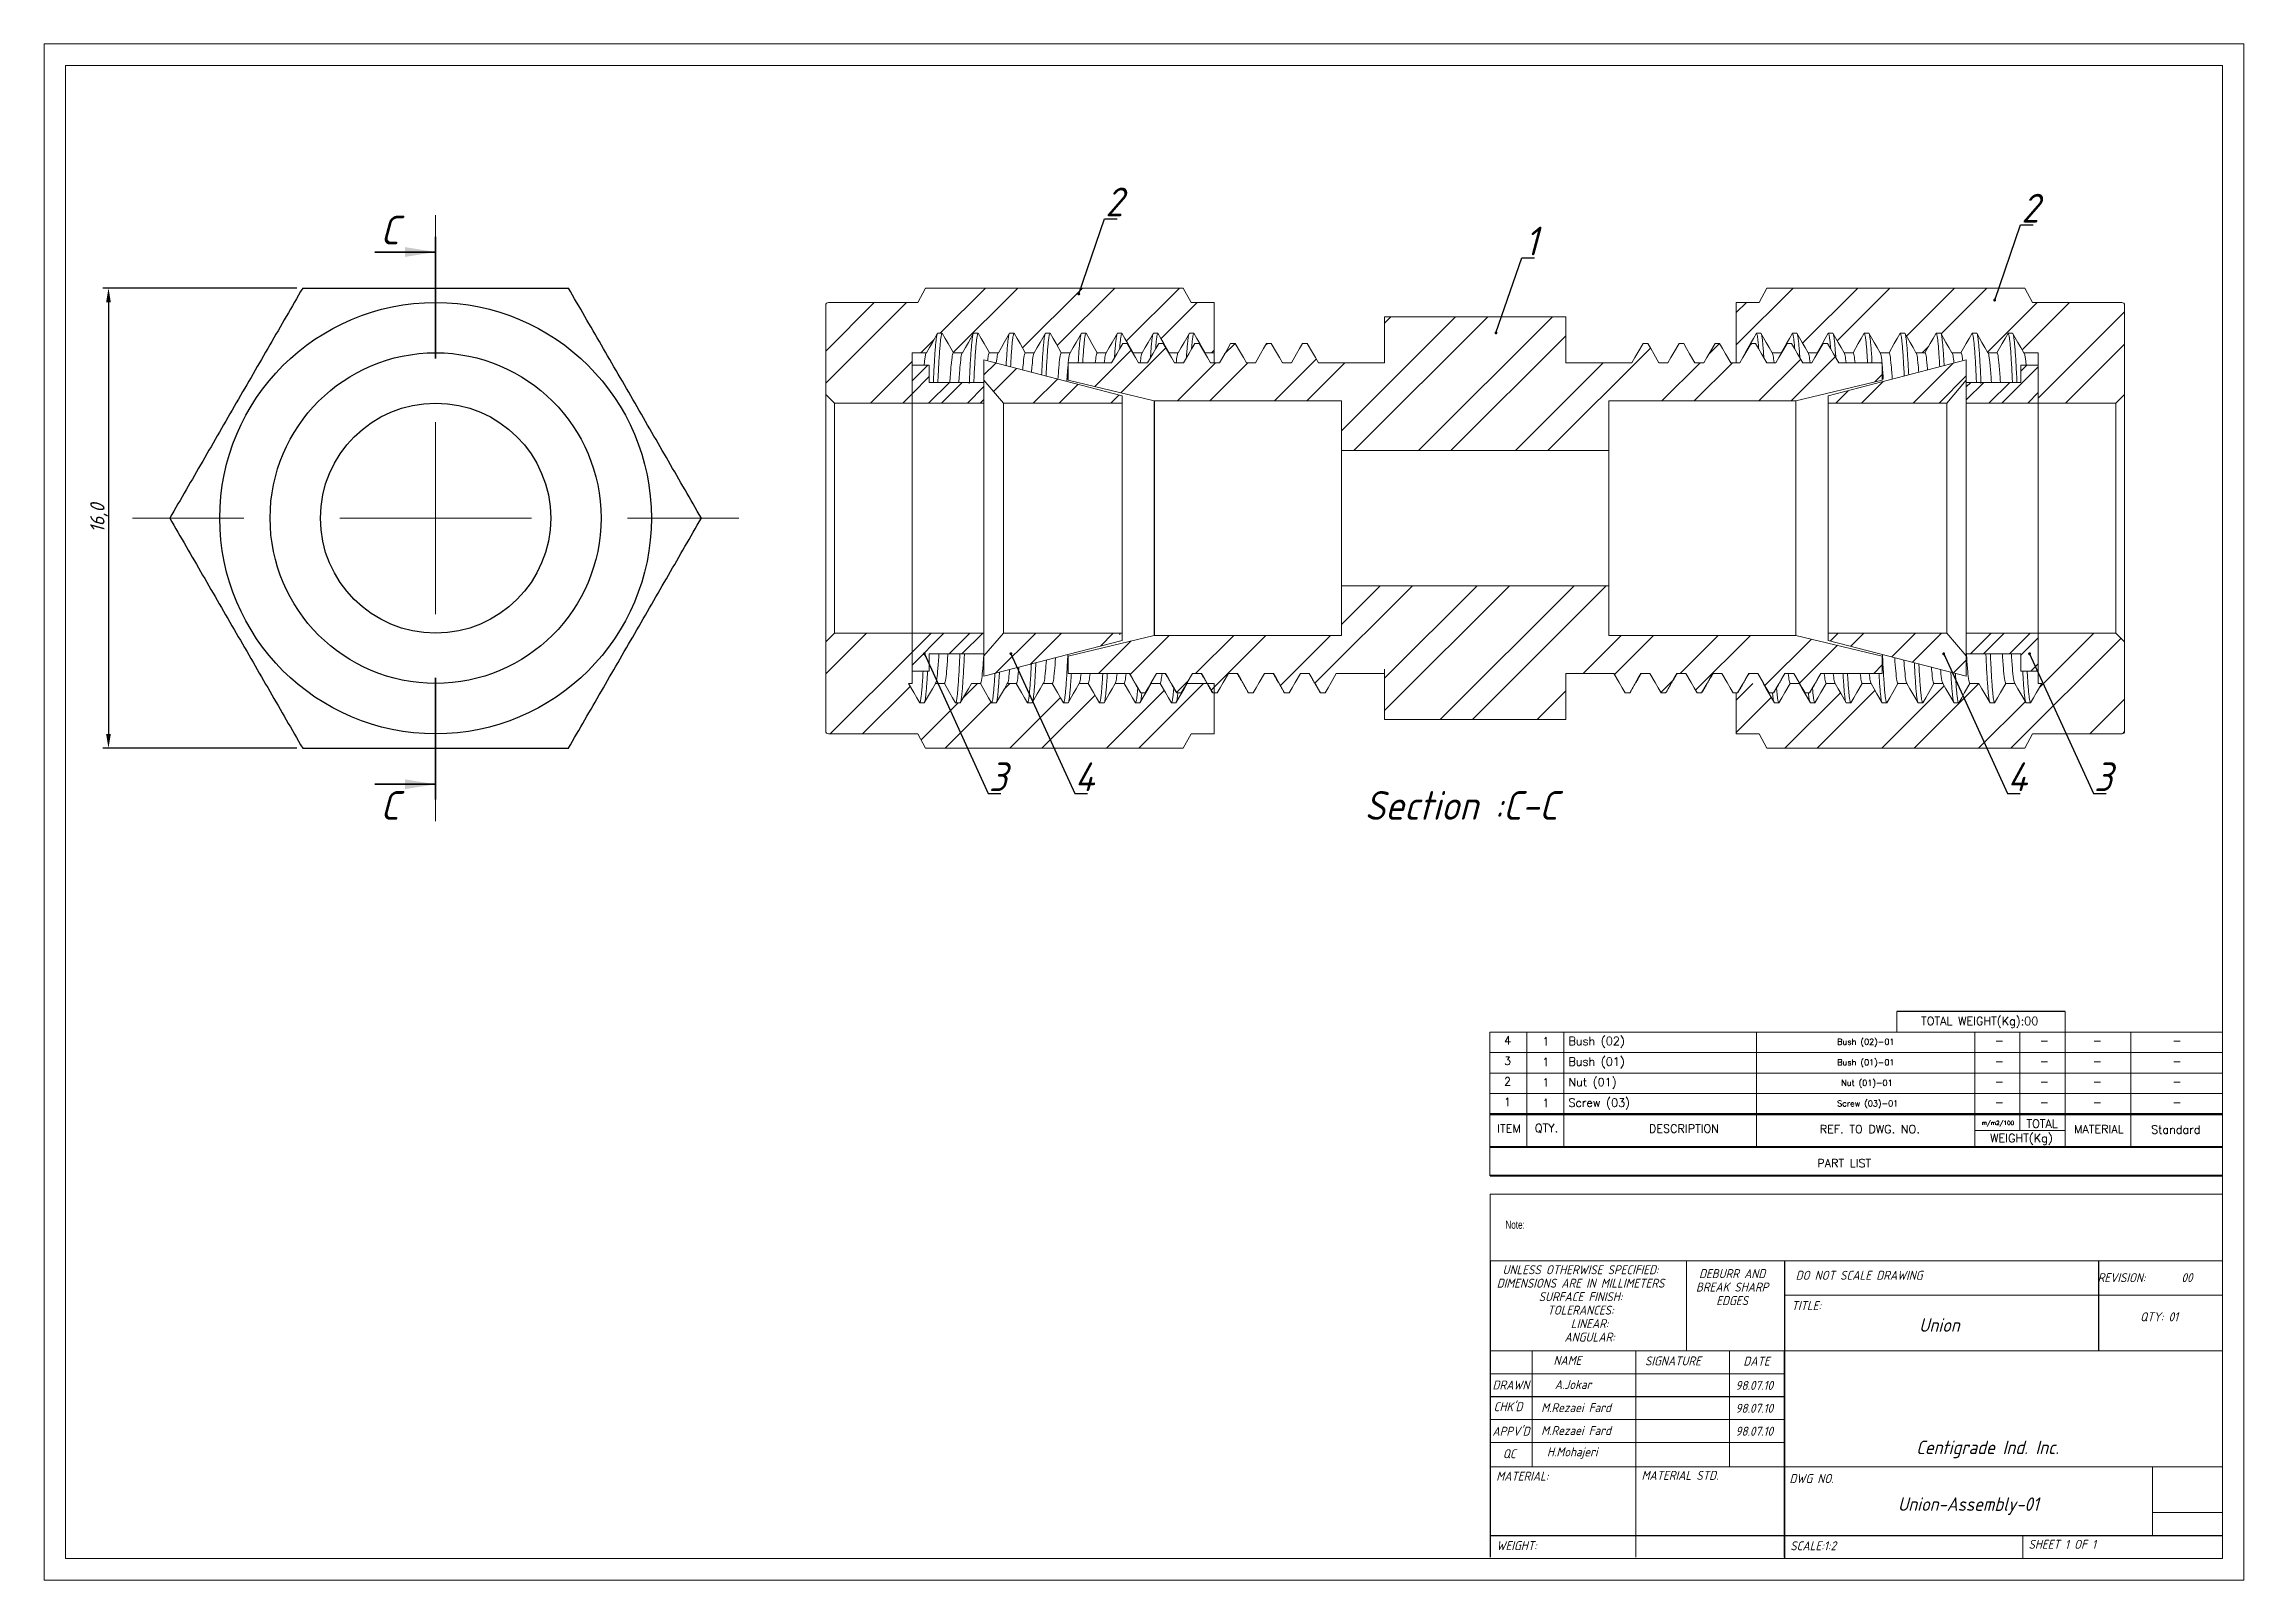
# Model space of a CAD drawing. Header units: millimetres. Extents: x 1580.7 to 1657.2, y 600 to 653.4.
import ezdxf
from ezdxf.enums import TextEntityAlignment as Align

# ---------------------------------------------------------------- set-up
doc = ezdxf.new("R2010")
doc.units = ezdxf.units.MM
doc.linetypes.add('PHANTOM', pattern=[12.7, 6.35, -1.27, 1.27, -1.27, 1.27, -1.27])
doc.linetypes.add('SLD-Solid', pattern=[0])
doc.layers.add('title', color=7, linetype='Continuous', lineweight=15)
doc.styles.add('GENISO', font='geniso.shx', dxfattribs={"oblique": 15})
doc.styles.add('SLDTEXTSTYLE0', font='TXT', dxfattribs={"width": 0.75})
doc.styles.add('TITLE', font='romans.shx', dxfattribs={"height": 2.5})
doc.dimstyles.new('Scale', dxfattribs={"dimscale": 0.2, "dimtxt": 2.5, "dimasz": 2.5, "dimexe": 1, "dimexo": 1, "dimgap": 0.2, "dimtad": 1, "dimdec": 1, "dimzin": 0, "dimtxsty": 'GENISO', "dimcen": 2.5, "dimclrd": 1, "dimclre": 1, "dimclrt": 7, "dimadec": 0, "dimazin": 0, "dimtfac": 1, "dimtdec": 1, "dimtmove": 0, "dimatfit": 3, "dimfxl": 1, "dimtzin": 0, "dimlwd": -1, "dimlwe": -1, "dimarcsym": 0})
pattern_1 = [(45, (1569.4851, 613.1509), (-1.34704, 1.34704), []), (45, (1570.3831, 613.1509), (-1.34704, 1.34704), [])]
pattern_2 = [(45, (1189.9668, 11.4354), (-0.6735192, 0.6735192), []), (45, (1190.4158, 11.4354), (-0.6735192, 0.6735192), [])]
pattern_3 = [(45, (1512.419, 629.7725), (-1.34704, 1.34704), []), (45, (1513.317, 629.7725), (-1.34704, 1.34704), [])]
pattern_4 = [(45, (1122.2181, 34.41785), (-0.6735192, 0.6735192), []), (45, (1122.6671, 34.41785), (-0.6735192, 0.6735192), [])]

msp = doc.modelspace()

# ---------------------------------------------------------------- texts
at = {"lineweight": -2, "char_height": 1, "attachment_point": 5, "style": 'GENISO'}
for s, insert in [('2', (1617.938, 647.877)), ('2', (1649.771, 647.66)), ('1', (1632.438, 646.518)), ('3', (1613.897, 627.889)), ('4', (1616.904, 627.889)), ('4', (1649.323, 627.889)), ('3', (1652.306, 627.889))]:
    msp.add_mtext(s, dxfattribs=dict(at, insert=insert))
at = {"attachment_point": 5, "style": 'GENISO'}
for s, insert, char_height in [('C', (1592.755, 646.899), 1), ('C', (1592.755, 626.893), 1), ('Section :C-C', (1629.995, 626.893), 1), ('UNLESS OTHERWISE SPECIFIED:', (1634.146, 610.749), 0.31233), ('DIMENSIONS ARE IN MILLIMETERS', (1634.146, 610.281), 0.31233), ('BREAK SHARP', (1639.414, 610.145), 0.31233), ('DEBURR AND', (1639.414, 610.614), 0.3123), ('DO NOT SCALE DRAWING', (1643.826, 610.555), 0.31233), ('REVISION:       00', (1653.766, 610.474), 0.31233), ('SURFACE FINISH:', (1634.146, 609.812), 0.31233), ('TOLERANCES:', (1634.146, 609.344), 0.31233), ('EDGES', (1639.414, 609.677), 0.3123), ('TITLE:', (1641.992, 609.501), 0.3123), ('LINEAR:', (1634.462, 608.875), 0.3123), ('Union', (1646.615, 608.825), 0.4685), ('\\pxi-3,l4,t4;QTY:^I01', (1654.098, 609.112), 0.31233), ('ANGULAR:', (1634.462, 608.407), 0.3123), ('NAME', (1633.689, 607.597), 0.3123), ('SIGNATURE', (1637.358, 607.578), 0.3123), ('DATE', (1640.261, 607.57), 0.3123), ('DRAWN', (1631.725, 606.741), 0.3123), ('A.Jokar', (1633.887, 606.757), 0.3123), ('98.07.10', (1640.184, 606.727), 0.3123), ("CHK'D", (1631.627, 605.987), 0.3123), ('M.Rezaei Fard', (1633.991, 605.954), 0.31233), ('98.07.10', (1640.184, 605.931), 0.3123), ("APPV'D", (1631.729, 605.134), 0.3123), ('M.Rezaei Fard', (1633.991, 605.158), 0.31233), ('98.07.10', (1640.184, 605.134), 0.3123), ('Centigrade Ind. Inc.', (1648.289, 604.501), 0.4685), ('QC', (1631.668, 604.352), 0.3123), ('H.Mohajeri', (1633.858, 604.368), 0.3123), ('MATERIAL:', (1632.124, 603.571), 0.3123), ('MATERIAL STD.', (1637.601, 603.598), 0.31233), ('DWG NO.', (1642.174, 603.489), 0.3123), ('Union-Assembly-01', (1647.623, 602.528), 0.4685), ('WEIGHT:', (1631.925, 601.156), 0.3123), ('SCALE:1:2', (1642.23, 601.15), 0.3123), ('SHEET 1 OF 1', (1650.887, 601.201), 0.31233)]:
    msp.add_mtext(s, dxfattribs=dict(at, insert=insert, char_height=char_height))
at = {"linetype": 'Continuous', "lineweight": 15, "insert": (1631.536, 612.454), "char_height": 0.2811, "attachment_point": 1, "style": 'SLDTEXTSTYLE0'}
msp.add_mtext('Note:', dxfattribs=at)
at = {"layer": 'title', "style": 'TITLE'}
for s, height, p in [('TOTAL WEIGHT(Kg):00', 0.28556, (1648.017, 619.377)), ('1', 0.286, (1632.937, 618.689)), ('-', 0.286, (1648.696, 618.716)), ('-', 0.286, (1650.262, 618.716)), ('-', 0.286, (1652.103, 618.716)), ('-', 0.286, (1654.876, 618.716)), ('1', 0.286, (1632.937, 617.975)), ('-', 0.286, (1648.696, 618.003)), ('-', 0.286, (1648.696, 618.003)), ('-', 0.286, (1650.262, 618.003)), ('-', 0.286, (1650.262, 618.003)), ('-', 0.286, (1652.103, 618.003)), ('-', 0.286, (1654.876, 618.003)), ('1', 0.286, (1632.937, 617.261)), ('-', 0.286, (1648.696, 617.289)), ('-', 0.286, (1650.262, 617.289)), ('-', 0.286, (1652.103, 617.289)), ('-', 0.286, (1654.876, 617.289)), ('1', 0.286, (1632.937, 616.547)), ('-', 0.286, (1648.696, 616.575)), ('-', 0.286, (1650.262, 616.575)), ('-', 0.286, (1652.103, 616.575)), ('-', 0.286, (1654.876, 616.575)), ('ITEM', 0.2856, (1631.658, 615.661)), ('QTY.', 0.2856, (1632.962, 615.661)), ('DESCRIPTION', 0.28556, (1637.74, 615.656)), ('REF. TO DWG. NO.', 0.28556, (1644.197, 615.638)), ('m/m2/100', 0.1428, (1648.649, 615.843)), ('WEIGHT(Kg)', 0.2856, (1649.469, 615.306)), ('TOTAL', 0.2856, (1650.186, 615.829)), ('MATERIAL', 0.2856, (1652.158, 615.638)), ('Standard', 0.2856, (1654.832, 615.623)), ('PART LIST', 0.2856, (1643.309, 614.454))]:
    msp.add_text(s, height=height, dxfattribs=at).set_placement(p, align=Align.MIDDLE)
for s, height, p in [('4', 0.286, (1631.486, 618.582)), ('Bush (02)', 0.2856, (1633.725, 618.558)), ('Bush (02)-01', 0.2056, (1643.065, 618.572)), ('3', 0.286, (1631.486, 617.868)), ('Bush (01)', 0.2856, (1633.725, 617.844)), ('Bush (01)-01', 0.2056, (1643.065, 617.858)), ('2', 0.286, (1631.486, 617.154)), ('Nut (01)', 0.2856, (1633.725, 617.13)), ('Nut (01)-01', 0.2056, (1643.205, 617.144)), ('1', 0.286, (1631.486, 616.441)), ('Screw (03)', 0.2856, (1633.725, 616.416)), ('Screw (03)-01', 0.2056, (1643.064, 616.43))]:
    msp.add_text(s, height=height, dxfattribs=at).set_placement(p)

# ---------------------------------------------------------------- blocks, each defined once
blk = doc.blocks.new('SW_CENTERMARKSYMBOL_0')
at = {"color": 0, "linetype": 'Continuous', "lineweight": 0}
for p, q in [((0, 20), (0, 31.6)), ((0, 0), (0, 10)), ((-20, 0), (-31.6, 0)), ((0, 0), (-10, 0)), ((0, 0), (0, -10)), ((0, 0), (10, 0)), ((20, 0), (31.6, 0)), ((0, -20), (0, -31.6))]:
    blk.add_line(p, q, dxfattribs=at)
blk = doc.blocks.new('*D2')
at = {"color": 1, "transparency": 16777216}
for p, q in [((1589.535, 644.882), (1582.786, 644.882)), ((1582.986, 644.382), (1582.986, 629.382)), ((1589.535, 628.882), (1582.786, 628.882))]:
    blk.add_line(p, q, dxfattribs=at)
at = {"color": 1, "lineweight": -2, "transparency": 16777216}
for points in [[(1582.902, 644.382), (1583.069, 644.382), (1582.986, 644.882)], [(1582.902, 629.382), (1583.069, 629.382), (1582.986, 628.882)]]:
    blk.add_solid(points, dxfattribs=at)
at = {"layer": 'Defpoints', "color": 0, "lineweight": -2, "transparency": 16777216}
for p in [(1589.735, 644.882), (1582.986, 628.882), (1589.735, 628.882)]:
    blk.add_point(p, dxfattribs=at)
at = {"color": 7, "transparency": 16777216, "insert": (1582.658, 636.882), "char_height": 0.5, "attachment_point": 5, "rotation": 90, "style": 'GENISO'}
blk.add_mtext('16,0', dxfattribs=at)

# ---------------------------------------------------------------- dimensions: what is measured, and where the dimension line sits
dim = msp.add_linear_dim(base=(1582.986, 628.882), p1=(1589.735, 644.882), p2=(1589.735, 628.882), angle=90, dimstyle='Scale')
dim.commit()
dim.dimension.update_dxf_attribs({"geometry": '*D2', "text_midpoint": (1582.658, 636.882)})

# ---------------------------------------------------------------- hatches: boundary and pattern name
at = {"linetype": 'Continuous', "lineweight": 15}
h = msp.add_hatch(dxfattribs=at)
h.set_pattern_fill('ANSI32', color=256, scale=0.2, style=0)
h.set_pattern_definition(pattern_3)
h.paths.add_polyline_path([(1613.412, 642.382), (1618.212, 641.132), (1618.212, 640.882), (1614.09, 640.882), (1613.412, 641.676)], flags=0)
h = msp.add_hatch(dxfattribs=at)
h.set_pattern_fill('ANSI32', color=256, scale=0.2, style=0)
h.set_pattern_definition(pattern_1)
h.paths.add_polyline_path([(1647.553, 642.382), (1642.753, 641.132), (1642.753, 640.882), (1646.875, 640.882), (1647.553, 641.676)], flags=0)
h = msp.add_hatch(dxfattribs=at)
h.set_pattern_fill('ANSI32', color=256, scale=0.1, style=0)
h.set_pattern_definition(pattern_4)
h.paths.add_polyline_path([(1613.412, 641.602), (1613.412, 640.882), (1610.912, 640.882), (1610.912, 642.202), (1611.512, 642.202), (1611.512, 641.602)], flags=0)
h = msp.add_hatch(dxfattribs=at)
h.set_pattern_fill('ANSI32', color=256, scale=0.1, style=0)
h.set_pattern_definition(pattern_2)
h.paths.add_polyline_path([(1647.553, 641.602), (1647.553, 640.882), (1650.053, 640.882), (1650.053, 642.202), (1649.453, 642.202), (1649.453, 641.602)], flags=0)
h = msp.add_hatch(dxfattribs=at)
h.set_pattern_fill('ANSI32', color=256, scale=0.1, style=0)
h.set_pattern_definition(pattern_4)
h.paths.add_polyline_path([(1610.912, 631.562), (1610.912, 632.882), (1613.412, 632.882), (1613.412, 632.162), (1611.512, 632.162), (1611.512, 631.562)], flags=0)
h = msp.add_hatch(dxfattribs=at)
h.set_pattern_fill('ANSI32', color=256, scale=0.2, style=0)
h.set_pattern_definition(pattern_3)
h.paths.add_polyline_path([(1614.09, 632.882), (1618.212, 632.882), (1618.212, 632.632), (1613.412, 631.382), (1613.412, 632.089)], flags=0)
h = msp.add_hatch(dxfattribs=at)
h.set_pattern_fill('ANSI32', color=256, scale=0.2, style=0)
h.set_pattern_definition(pattern_1)
h.paths.add_polyline_path([(1646.875, 632.882), (1642.753, 632.882), (1642.753, 632.632), (1647.553, 631.382), (1647.553, 632.089)], flags=0)
h = msp.add_hatch(dxfattribs=at)
h.set_pattern_fill('ANSI32', color=256, scale=0.1, style=0)
h.set_pattern_definition(pattern_2)
h.paths.add_polyline_path([(1650.053, 631.562), (1650.053, 632.882), (1647.553, 632.882), (1647.553, 632.162), (1649.453, 632.162), (1649.453, 631.562)], flags=0)

# ---------------------------------------------------------------- linework, layer by layer
at = {"linetype": 'Continuous', "lineweight": 35}
for p, q in [((1592.237, 646.136), (1594.354, 646.136)), ((1592.237, 627.629), (1594.354, 627.629))]:
    msp.add_line(p, q, dxfattribs=at)
at = {"linetype": 'PHANTOM', "lineweight": 35}
for p, q in [((1594.354, 642.431), (1594.354, 646.665)), ((1594.354, 627.1), (1594.354, 631.335))]:
    msp.add_line(p, q, dxfattribs=at)
at = {"linetype": 'Continuous', "lineweight": 15}
for p, q in [((1611.112, 644.382), (1611.382, 644.882)), ((1611.382, 644.882), (1620.341, 644.882)), ((1611.895, 643.309), (1613.468, 644.882)), ((1612.346, 642.638), (1614.591, 644.882)), ((1614.753, 642.799), (1616.836, 644.882)), ((1615.956, 642.88), (1617.958, 644.882)), ((1618.363, 643.042), (1620.203, 644.882)), ((1620.612, 644.382), (1620.341, 644.882)), ((1639.553, 642.904), (1641.532, 644.882)), ((1640.353, 644.382), (1640.624, 644.882)), ((1649.583, 644.882), (1640.624, 644.882)), ((1641.861, 642.966), (1643.777, 644.882)), ((1643.064, 643.047), (1644.899, 644.882)), ((1645.471, 643.209), (1647.144, 644.882)), ((1646.674, 643.289), (1648.267, 644.882)), ((1649.853, 644.382), (1649.583, 644.882)), ((1607.912, 642.693), (1609.601, 644.382)), ((1607.912, 641.571), (1610.723, 644.382)), ((1607.912, 644.282), (1607.912, 641.182)), ((1608.012, 644.382), (1611.112, 644.382)), ((1619.566, 643.123), (1620.826, 644.382)), ((1620.612, 644.382), (1621.412, 644.382)), ((1621.412, 642.632), (1621.412, 644.382)), ((1625.833, 639.916), (1629.798, 643.882)), ((1626.271, 639.232), (1630.921, 643.882)), ((1627.333, 643.882), (1627.333, 642.282)), ((1627.333, 643.882), (1633.633, 643.882)), ((1627.333, 643.662), (1627.553, 643.882)), ((1628.516, 639.232), (1633.166, 643.882)), ((1633.633, 643.882), (1633.633, 642.282)), ((1640.353, 644.382), (1639.553, 644.382)), ((1639.553, 642.282), (1639.553, 644.382)), ((1639.553, 644.027), (1639.909, 644.382)), ((1648.288, 642.659), (1650.012, 644.382)), ((1649.492, 642.739), (1651.134, 644.382)), ((1652.953, 644.382), (1649.853, 644.382)), ((1650.053, 641.056), (1653.053, 644.056)), ((1653.053, 644.282), (1653.053, 641.182)), ((1611.218, 642.632), (1611.676, 643.09)), ((1611.619, 642.992), (1611.803, 643.309)), ((1611.803, 643.309), (1611.959, 643.309)), ((1611.959, 643.309), (1612.063, 643.129)), ((1612.063, 643.129), (1612.166, 642.949)), ((1612.869, 642.992), (1613.053, 643.309)), ((1613.053, 643.309), (1613.209, 643.309)), ((1613.209, 643.309), (1613.313, 643.129)), ((1613.313, 643.129), (1613.416, 642.949)), ((1614.119, 642.992), (1614.303, 643.309)), ((1614.303, 643.309), (1614.459, 643.309)), ((1614.459, 643.309), (1614.563, 643.129)), ((1614.563, 643.129), (1614.666, 642.949)), ((1615.369, 642.992), (1615.553, 643.309)), ((1615.553, 643.309), (1615.709, 643.309)), ((1615.709, 643.309), (1615.813, 643.129)), ((1615.813, 643.129), (1615.916, 642.949)), ((1616.619, 642.992), (1616.803, 643.309)), ((1616.803, 643.309), (1616.959, 643.309)), ((1616.959, 643.309), (1617.063, 643.129)), ((1617.063, 643.129), (1617.166, 642.949)), ((1617.869, 642.992), (1618.053, 643.309)), ((1618.053, 643.309), (1618.209, 643.309)), ((1618.209, 643.309), (1618.313, 643.129)), ((1618.313, 643.129), (1618.416, 642.949)), ((1619.119, 642.992), (1619.303, 643.309)), ((1619.303, 643.309), (1619.459, 643.309)), ((1619.459, 643.309), (1619.563, 643.129)), ((1619.563, 643.129), (1619.666, 642.949)), ((1620.369, 642.992), (1620.553, 643.309)), ((1620.553, 643.309), (1620.709, 643.309)), ((1620.709, 643.309), (1620.813, 643.129)), ((1620.813, 643.129), (1620.916, 642.949)), ((1629.639, 639.232), (1633.633, 643.226)), ((1640.153, 643.129), (1640.049, 642.949)), ((1640.257, 643.309), (1640.153, 643.129)), ((1640.413, 643.309), (1640.257, 643.309)), ((1640.596, 642.992), (1640.413, 643.309)), ((1641.403, 643.129), (1641.299, 642.949)), ((1641.507, 643.309), (1641.403, 643.129)), ((1641.663, 643.309), (1641.507, 643.309)), ((1641.846, 642.992), (1641.663, 643.309)), ((1642.653, 643.129), (1642.549, 642.949)), ((1642.757, 643.309), (1642.653, 643.129)), ((1642.913, 643.309), (1642.757, 643.309)), ((1643.096, 642.992), (1642.913, 643.309)), ((1643.903, 643.129), (1643.799, 642.949)), ((1644.007, 643.309), (1643.903, 643.129)), ((1644.163, 643.309), (1644.007, 643.309)), ((1644.346, 642.992), (1644.163, 643.309)), ((1645.153, 643.129), (1645.049, 642.949)), ((1645.257, 643.309), (1645.153, 643.129)), ((1645.413, 643.309), (1645.257, 643.309)), ((1645.596, 642.992), (1645.413, 643.309)), ((1646.403, 643.129), (1646.299, 642.949)), ((1646.507, 643.309), (1646.403, 643.129)), ((1646.663, 643.309), (1646.507, 643.309)), ((1646.846, 642.992), (1646.663, 643.309)), ((1647.653, 643.129), (1647.549, 642.949)), ((1647.757, 643.309), (1647.653, 643.129)), ((1647.913, 643.309), (1647.757, 643.309)), ((1648.096, 642.992), (1647.913, 643.309)), ((1648.903, 643.129), (1648.799, 642.949)), ((1649.007, 643.309), (1648.903, 643.129)), ((1649.163, 643.309), (1649.007, 643.309)), ((1649.346, 642.992), (1649.163, 643.309)), ((1609.468, 640.882), (1610.912, 642.326)), ((1611.412, 642.632), (1610.912, 642.632)), ((1610.912, 640.882), (1610.912, 642.632)), ((1611.412, 642.632), (1611.516, 642.812)), ((1611.516, 642.812), (1611.619, 642.992)), ((1612.166, 642.949), (1612.349, 642.632)), ((1612.662, 642.632), (1612.349, 642.632)), ((1612.662, 642.632), (1612.766, 642.812)), ((1612.766, 642.812), (1612.869, 642.992)), ((1613.412, 641.676), (1613.412, 642.382)), ((1613.412, 642.382), (1618.212, 641.132)), ((1613.416, 642.949), (1613.599, 642.632)), ((1613.912, 642.632), (1613.599, 642.632)), ((1613.912, 642.632), (1614.016, 642.812)), ((1614.016, 642.812), (1614.119, 642.992)), ((1614.666, 642.949), (1614.849, 642.632)), ((1615.162, 642.632), (1614.849, 642.632)), ((1615.162, 642.632), (1615.266, 642.812)), ((1615.266, 642.812), (1615.369, 642.992)), ((1615.916, 642.949), (1616.099, 642.632)), ((1616.412, 642.632), (1616.099, 642.632)), ((1617.845, 642.282), (1616.333, 642.282)), ((1616.333, 641.682), (1616.333, 642.282)), ((1616.412, 642.632), (1616.516, 642.812)), ((1616.516, 642.812), (1616.619, 642.992)), ((1617.166, 642.949), (1617.349, 642.632)), ((1617.269, 641.456), (1618.531, 642.718)), ((1617.662, 642.632), (1617.349, 642.632)), ((1617.662, 642.632), (1617.766, 642.812)), ((1617.766, 642.812), (1617.869, 642.992)), ((1618.028, 642.599), (1617.845, 642.282)), ((1618.132, 642.779), (1618.028, 642.599)), ((1618.236, 642.959), (1618.132, 642.779)), ((1618.173, 641.237), (1619.735, 642.799)), ((1618.392, 642.959), (1618.236, 642.959)), ((1618.575, 642.642), (1618.392, 642.959)), ((1618.416, 642.949), (1618.599, 642.632)), ((1618.679, 642.462), (1618.575, 642.642)), ((1618.912, 642.632), (1618.599, 642.632)), ((1618.783, 642.282), (1618.679, 642.462)), ((1619.095, 642.282), (1618.783, 642.282)), ((1618.912, 642.632), (1619.016, 642.812)), ((1619.016, 642.812), (1619.119, 642.992)), ((1619.278, 642.599), (1619.095, 642.282)), ((1619.382, 642.779), (1619.278, 642.599)), ((1619.486, 642.959), (1619.382, 642.779)), ((1619.642, 642.959), (1619.486, 642.959)), ((1619.825, 642.642), (1619.642, 642.959)), ((1619.666, 642.949), (1619.849, 642.632)), ((1619.929, 642.462), (1619.825, 642.642)), ((1620.162, 642.632), (1619.849, 642.632)), ((1620.033, 642.282), (1619.929, 642.462)), ((1620.345, 642.282), (1620.033, 642.282)), ((1620.138, 640.957), (1621.463, 642.282)), ((1620.162, 642.632), (1620.266, 642.812)), ((1620.266, 642.812), (1620.369, 642.992)), ((1620.528, 642.599), (1620.345, 642.282)), ((1620.632, 642.779), (1620.528, 642.599)), ((1620.736, 642.959), (1620.632, 642.779)), ((1620.892, 642.959), (1620.736, 642.959)), ((1621.075, 642.642), (1620.892, 642.959)), ((1620.916, 642.949), (1621.099, 642.632)), ((1621.179, 642.462), (1621.075, 642.642)), ((1621.412, 642.632), (1621.099, 642.632)), ((1621.283, 642.282), (1621.179, 642.462)), ((1621.261, 640.957), (1622.586, 642.282)), ((1621.595, 642.282), (1621.283, 642.282)), ((1621.321, 642.632), (1621.412, 642.723)), ((1621.778, 642.599), (1621.595, 642.282)), ((1621.775, 642.594), (1622.14, 642.959)), ((1621.882, 642.779), (1621.778, 642.599)), ((1621.986, 642.959), (1621.882, 642.779)), ((1622.142, 642.959), (1621.986, 642.959)), ((1622.325, 642.642), (1622.142, 642.959)), ((1622.429, 642.462), (1622.325, 642.642)), ((1622.533, 642.282), (1622.429, 642.462)), ((1622.845, 642.282), (1622.533, 642.282)), ((1623.028, 642.599), (1622.845, 642.282)), ((1623.132, 642.779), (1623.028, 642.599)), ((1623.236, 642.959), (1623.132, 642.779)), ((1623.199, 642.896), (1623.262, 642.959)), ((1623.392, 642.959), (1623.236, 642.959)), ((1623.575, 642.642), (1623.392, 642.959)), ((1623.506, 640.957), (1624.959, 642.41)), ((1623.679, 642.462), (1623.575, 642.642)), ((1623.783, 642.282), (1623.679, 642.462)), ((1624.095, 642.282), (1623.783, 642.282)), ((1624.278, 642.599), (1624.095, 642.282)), ((1624.382, 642.779), (1624.278, 642.599)), ((1624.486, 642.959), (1624.382, 642.779)), ((1624.642, 642.959), (1624.486, 642.959)), ((1624.628, 640.957), (1625.953, 642.282)), ((1624.825, 642.642), (1624.642, 642.959)), ((1624.929, 642.462), (1624.825, 642.642)), ((1625.033, 642.282), (1624.929, 642.462)), ((1627.333, 642.282), (1625.033, 642.282)), ((1631.884, 639.232), (1634.934, 642.282)), ((1633.006, 639.232), (1636.572, 642.798)), ((1633.633, 642.282), (1635.933, 642.282)), ((1635.933, 642.282), (1636.036, 642.462)), ((1636.036, 642.462), (1636.14, 642.642)), ((1636.14, 642.642), (1636.323, 642.959)), ((1636.323, 642.959), (1636.48, 642.959)), ((1636.48, 642.959), (1636.583, 642.779)), ((1636.583, 642.779), (1636.687, 642.599)), ((1636.687, 642.599), (1636.87, 642.282)), ((1636.87, 642.282), (1637.183, 642.282)), ((1636.976, 640.957), (1638.301, 642.282)), ((1637.183, 642.282), (1637.286, 642.462)), ((1637.286, 642.462), (1637.39, 642.642)), ((1637.39, 642.642), (1637.573, 642.959)), ((1637.573, 642.959), (1637.73, 642.959)), ((1637.73, 642.959), (1637.833, 642.779)), ((1637.833, 642.779), (1637.937, 642.599)), ((1637.937, 642.599), (1638.12, 642.282)), ((1638.099, 640.957), (1639.424, 642.282)), ((1638.12, 642.282), (1638.433, 642.282)), ((1638.433, 642.282), (1638.536, 642.462)), ((1638.536, 642.462), (1638.64, 642.642)), ((1638.612, 642.593), (1638.978, 642.959)), ((1638.64, 642.642), (1638.823, 642.959)), ((1638.823, 642.959), (1638.98, 642.959)), ((1638.98, 642.959), (1639.083, 642.779)), ((1639.083, 642.779), (1639.187, 642.599)), ((1639.187, 642.599), (1639.37, 642.282)), ((1639.37, 642.282), (1639.683, 642.282)), ((1639.683, 642.282), (1639.786, 642.462)), ((1639.786, 642.462), (1639.89, 642.642)), ((1640.049, 642.949), (1639.866, 642.632)), ((1639.89, 642.642), (1640.073, 642.959)), ((1640.036, 642.895), (1640.1, 642.959)), ((1640.073, 642.959), (1640.23, 642.959)), ((1640.23, 642.959), (1640.333, 642.779)), ((1640.333, 642.779), (1640.437, 642.599)), ((1640.344, 640.957), (1641.796, 642.41)), ((1640.437, 642.599), (1640.62, 642.282)), ((1640.7, 642.812), (1640.596, 642.992)), ((1640.62, 642.282), (1640.933, 642.282)), ((1640.803, 642.632), (1640.7, 642.812)), ((1640.803, 642.632), (1641.116, 642.632)), ((1640.933, 642.282), (1641.036, 642.462)), ((1641.036, 642.462), (1641.14, 642.642)), ((1641.299, 642.949), (1641.116, 642.632)), ((1641.14, 642.642), (1641.323, 642.959)), ((1641.323, 642.959), (1641.48, 642.959)), ((1641.466, 640.957), (1643, 642.491)), ((1641.48, 642.959), (1641.583, 642.779)), ((1641.583, 642.779), (1641.687, 642.599)), ((1641.687, 642.599), (1641.87, 642.282)), ((1641.95, 642.812), (1641.846, 642.992)), ((1641.87, 642.282), (1642.183, 642.282)), ((1642.053, 642.632), (1641.95, 642.812)), ((1642.053, 642.632), (1642.366, 642.632)), ((1642.183, 642.282), (1642.286, 642.462)), ((1642.286, 642.462), (1642.39, 642.642)), ((1642.549, 642.949), (1642.366, 642.632)), ((1642.39, 642.642), (1642.573, 642.959)), ((1642.573, 642.959), (1642.73, 642.959)), ((1642.73, 642.959), (1642.833, 642.779)), ((1647.553, 642.382), (1642.753, 641.132)), ((1642.833, 642.779), (1642.937, 642.599)), ((1642.937, 642.599), (1643.12, 642.282)), ((1643.2, 642.812), (1643.096, 642.992)), ((1643.12, 642.282), (1644.633, 642.282)), ((1643.303, 642.632), (1643.2, 642.812)), ((1643.303, 642.632), (1643.616, 642.632)), ((1643.799, 642.949), (1643.616, 642.632)), ((1644.45, 642.812), (1644.346, 642.992)), ((1644.553, 642.632), (1644.45, 642.812)), ((1644.553, 642.632), (1644.866, 642.632)), ((1644.633, 641.682), (1644.633, 642.282)), ((1645.049, 642.949), (1644.866, 642.632)), ((1645.7, 642.812), (1645.596, 642.992)), ((1645.803, 642.632), (1645.7, 642.812)), ((1645.803, 642.632), (1646.116, 642.632)), ((1646.017, 642.632), (1646.251, 642.867)), ((1646.299, 642.949), (1646.116, 642.632)), ((1646.95, 642.812), (1646.846, 642.992)), ((1647.053, 642.632), (1646.95, 642.812)), ((1647.053, 642.632), (1647.366, 642.632)), ((1647.549, 642.949), (1647.366, 642.632)), ((1647.553, 641.676), (1647.553, 642.382)), ((1648.2, 642.812), (1648.096, 642.992)), ((1648.303, 642.632), (1648.2, 642.812)), ((1648.303, 642.632), (1648.616, 642.632)), ((1648.799, 642.949), (1648.616, 642.632)), ((1649.45, 642.812), (1649.346, 642.992)), ((1649.553, 642.632), (1649.45, 642.812)), ((1649.553, 642.632), (1650.053, 642.632)), ((1650.053, 640.882), (1650.053, 642.632)), ((1651.002, 640.882), (1653.053, 642.934)), ((1610.912, 642.202), (1611.512, 642.202)), ((1610.912, 640.882), (1610.912, 642.202)), ((1611.512, 642.202), (1611.512, 641.602)), ((1611.512, 641.602), (1613.412, 641.602)), ((1613.412, 641.676), (1614.09, 640.882)), ((1613.412, 641.676), (1613.412, 632.089)), ((1613.412, 641.602), (1613.412, 640.882)), ((1616.333, 641.682), (1619.333, 640.957)), ((1644.633, 641.682), (1641.633, 640.957)), ((1644.374, 641.62), (1644.633, 641.878)), ((1647.553, 641.676), (1646.875, 640.882)), ((1647.553, 641.676), (1647.553, 632.089)), ((1649.453, 641.602), (1647.553, 641.602)), ((1647.553, 641.602), (1647.553, 640.882)), ((1649.453, 642.202), (1649.453, 641.602)), ((1650.053, 642.202), (1649.453, 642.202)), ((1650.053, 640.882), (1650.053, 642.202)), ((1607.912, 641.182), (1608.212, 640.882)), ((1607.912, 632.582), (1607.912, 641.182)), ((1610.912, 640.882), (1608.212, 640.882)), ((1608.212, 640.882), (1608.212, 632.882)), ((1610.591, 640.882), (1610.912, 641.203)), ((1610.912, 632.882), (1610.912, 640.882)), ((1613.412, 640.882), (1610.912, 640.882)), ((1610.912, 640.882), (1610.912, 632.882)), ((1613.412, 640.882), (1613.412, 632.882)), ((1614.09, 640.882), (1618.212, 640.882)), ((1614.09, 640.882), (1614.09, 632.882)), ((1618.212, 641.132), (1618.212, 640.882)), ((1618.212, 640.882), (1618.212, 632.882)), ((1619.333, 640.957), (1625.833, 640.957)), ((1625.833, 639.232), (1625.833, 640.957)), ((1641.633, 640.957), (1635.133, 640.957)), ((1635.133, 639.232), (1635.133, 640.957)), ((1641.633, 632.807), (1641.633, 640.957)), ((1642.753, 641.132), (1642.753, 640.882)), ((1646.875, 640.882), (1642.753, 640.882)), ((1642.753, 640.882), (1642.753, 632.882)), ((1646.875, 640.882), (1646.875, 632.882)), ((1647.553, 640.882), (1647.553, 632.882)), ((1647.553, 640.882), (1650.053, 640.882)), ((1650.053, 640.882), (1652.753, 640.882)), ((1650.053, 632.882), (1650.053, 640.882)), ((1650.053, 640.882), (1650.053, 632.882)), ((1653.053, 641.182), (1652.753, 640.882)), ((1652.753, 640.882), (1652.753, 632.882)), ((1653.053, 632.582), (1653.053, 641.182)), ((1635.133, 639.232), (1625.833, 639.232)), ((1625.833, 634.532), (1625.833, 639.232)), ((1635.133, 634.532), (1635.133, 639.232)), ((1624.916, 631.142), (1628.306, 634.532)), ((1625.833, 634.532), (1635.133, 634.532)), ((1625.833, 632.807), (1625.833, 634.532)), ((1625.833, 633.181), (1627.184, 634.532)), ((1627.333, 631.314), (1630.551, 634.532)), ((1627.333, 630.191), (1631.674, 634.532)), ((1629.269, 629.882), (1633.919, 634.532)), ((1630.391, 629.882), (1635.041, 634.532)), ((1635.133, 632.807), (1635.133, 634.532)), ((1608.212, 632.882), (1607.912, 632.582)), ((1607.912, 631.468), (1609.326, 632.882)), ((1607.912, 632.582), (1607.912, 629.482)), ((1608.212, 632.882), (1610.912, 632.882)), ((1610.912, 631.132), (1610.912, 632.882)), ((1610.912, 632.882), (1613.412, 632.882)), ((1610.912, 631.562), (1610.912, 632.882)), ((1614.09, 632.882), (1613.412, 632.089)), ((1613.412, 632.882), (1613.412, 632.162)), ((1618.212, 632.632), (1613.412, 631.382)), ((1618.212, 632.882), (1614.09, 632.882)), ((1619.333, 632.807), (1616.333, 632.082)), ((1617.398, 631.482), (1618.529, 632.613)), ((1618.212, 632.882), (1618.212, 632.632)), ((1618.489, 631.45), (1619.846, 632.807)), ((1625.833, 632.807), (1619.333, 632.807)), ((1620.766, 631.482), (1622.091, 632.807)), ((1621.306, 630.9), (1623.214, 632.807)), ((1623.713, 631.062), (1625.459, 632.807)), ((1634.236, 631.482), (1635.561, 632.807)), ((1635.133, 632.807), (1641.633, 632.807)), ((1635.326, 631.45), (1636.684, 632.807)), ((1637.604, 631.482), (1638.929, 632.807)), ((1638.144, 630.9), (1640.052, 632.807)), ((1640.551, 631.061), (1642.167, 632.678)), ((1641.633, 632.807), (1644.633, 632.082)), ((1641.754, 631.142), (1643.071, 632.46)), ((1642.753, 632.882), (1646.875, 632.882)), ((1642.753, 632.882), (1642.753, 632.632)), ((1642.753, 632.632), (1647.553, 631.382)), ((1646.875, 632.882), (1647.553, 632.089)), ((1650.053, 632.882), (1647.553, 632.882)), ((1647.553, 632.882), (1647.553, 632.162)), ((1649.105, 628.882), (1652.929, 632.707)), ((1652.753, 632.882), (1650.053, 632.882)), ((1650.053, 631.132), (1650.053, 632.882)), ((1650.053, 631.562), (1650.053, 632.882)), ((1650.105, 631.005), (1651.982, 632.882)), ((1652.753, 632.882), (1653.053, 632.582)), ((1653.053, 632.582), (1653.053, 629.482)), ((1608.071, 629.382), (1610.912, 632.223)), ((1611.512, 631.562), (1610.912, 631.562)), ((1611.512, 632.162), (1611.512, 631.562)), ((1613.412, 632.162), (1611.512, 632.162)), ((1613.412, 631.382), (1613.412, 632.089)), ((1616.333, 631.482), (1616.333, 632.082)), ((1627.333, 631.632), (1627.333, 629.882)), ((1644.339, 631.482), (1644.633, 631.776)), ((1644.633, 631.482), (1644.633, 632.082)), ((1647.553, 632.162), (1649.453, 632.162)), ((1647.553, 631.382), (1647.553, 632.089)), ((1649.453, 632.162), (1649.453, 631.562)), ((1649.453, 631.562), (1650.053, 631.562)), ((1609.194, 629.382), (1610.844, 631.033)), ((1610.787, 631.132), (1610.912, 631.132)), ((1610.97, 630.815), (1610.787, 631.132)), ((1611.074, 630.635), (1610.97, 630.815)), ((1611.621, 630.953), (1611.517, 630.773)), ((1611.724, 631.132), (1611.621, 630.953)), ((1611.724, 631.132), (1612.037, 631.132)), ((1612.22, 630.815), (1612.037, 631.132)), ((1612.324, 630.635), (1612.22, 630.815)), ((1612.682, 630.625), (1613.189, 631.132)), ((1612.871, 630.953), (1612.767, 630.773)), ((1612.974, 631.132), (1612.871, 630.953)), ((1612.974, 631.132), (1613.287, 631.132)), ((1613.47, 630.815), (1613.287, 631.132)), ((1613.574, 630.635), (1613.47, 630.815)), ((1614.121, 630.953), (1614.017, 630.773)), ((1614.106, 630.927), (1614.311, 631.132)), ((1614.224, 631.132), (1614.121, 630.953)), ((1614.224, 631.132), (1614.537, 631.132)), ((1614.72, 630.815), (1614.537, 631.132)), ((1614.824, 630.635), (1614.72, 630.815)), ((1615.371, 630.953), (1615.267, 630.773)), ((1615.474, 631.132), (1615.371, 630.953)), ((1615.474, 631.132), (1615.787, 631.132)), ((1615.97, 630.815), (1615.787, 631.132)), ((1616.074, 630.635), (1615.97, 630.815)), ((1616.333, 631.482), (1618.47, 631.482)), ((1616.621, 630.953), (1616.517, 630.773)), ((1616.724, 631.132), (1616.621, 630.953)), ((1616.724, 631.132), (1617.037, 631.132)), ((1617.22, 630.815), (1617.037, 631.132)), ((1617.324, 630.635), (1617.22, 630.815)), ((1617.674, 628.882), (1619.679, 630.887)), ((1617.871, 630.953), (1617.767, 630.773)), ((1617.974, 631.132), (1617.871, 630.953)), ((1617.974, 631.132), (1618.287, 631.132)), ((1618.47, 630.815), (1618.287, 631.132)), ((1618.47, 631.482), (1618.574, 631.303)), ((1618.574, 630.635), (1618.47, 630.815)), ((1618.574, 631.303), (1618.678, 631.123)), ((1618.678, 631.123), (1618.861, 630.806)), ((1618.796, 628.882), (1621.046, 631.132)), ((1618.85, 630.821), (1618.861, 630.806)), ((1618.861, 630.806), (1619.017, 630.806)), ((1619.017, 630.806), (1619.121, 630.985)), ((1619.121, 630.953), (1619.017, 630.773)), ((1619.121, 630.985), (1619.225, 631.165)), ((1619.224, 631.132), (1619.121, 630.953)), ((1619.224, 631.132), (1619.537, 631.132)), ((1619.225, 631.165), (1619.408, 631.482)), ((1619.408, 631.482), (1619.72, 631.482)), ((1619.72, 630.815), (1619.537, 631.132)), ((1619.72, 631.482), (1619.824, 631.303)), ((1619.824, 630.635), (1619.72, 630.815)), ((1619.824, 631.303), (1619.928, 631.123)), ((1619.928, 631.123), (1620.111, 630.806)), ((1620.1, 630.819), (1620.111, 630.806)), ((1620.103, 630.819), (1620.51, 631.226)), ((1620.111, 630.806), (1620.267, 630.806)), ((1620.267, 630.806), (1620.371, 630.985)), ((1620.371, 630.953), (1620.267, 630.773)), ((1620.371, 630.985), (1620.475, 631.165)), ((1620.474, 631.132), (1620.371, 630.953)), ((1620.474, 631.132), (1621.412, 631.132)), ((1620.475, 631.165), (1620.658, 631.482)), ((1620.658, 631.482), (1620.97, 631.482)), ((1620.97, 631.482), (1621.074, 631.303)), ((1621.074, 631.303), (1621.178, 631.123)), ((1621.178, 631.123), (1621.361, 630.806)), ((1621.361, 630.806), (1621.517, 630.806)), ((1621.412, 629.382), (1621.412, 631.132)), ((1621.517, 630.806), (1621.621, 630.985)), ((1621.621, 630.985), (1621.725, 631.165)), ((1621.725, 631.165), (1621.908, 631.482)), ((1621.908, 631.482), (1622.22, 631.482)), ((1622.22, 631.482), (1622.324, 631.303)), ((1622.324, 631.303), (1622.428, 631.123)), ((1622.428, 631.123), (1622.611, 630.806)), ((1622.6, 630.821), (1622.611, 630.806)), ((1622.611, 630.806), (1622.767, 630.806)), ((1622.767, 630.806), (1622.871, 630.985)), ((1622.871, 630.985), (1622.975, 631.165)), ((1622.975, 631.165), (1623.158, 631.482)), ((1623.158, 631.482), (1623.47, 631.482)), ((1623.47, 631.482), (1623.574, 631.303)), ((1623.574, 631.303), (1623.678, 631.123)), ((1623.678, 631.123), (1623.861, 630.806)), ((1623.85, 630.818), (1623.861, 630.806)), ((1623.861, 630.806), (1624.017, 630.806)), ((1624.017, 630.806), (1624.121, 630.985)), ((1624.121, 630.985), (1624.225, 631.165)), ((1624.225, 631.165), (1624.408, 631.482)), ((1624.408, 631.482), (1624.72, 631.482)), ((1624.72, 631.482), (1624.824, 631.303)), ((1624.824, 631.303), (1624.928, 631.123)), ((1624.928, 631.123), (1625.111, 630.806)), ((1625.1, 630.824), (1625.111, 630.806)), ((1625.111, 630.806), (1625.267, 630.806)), ((1625.267, 630.806), (1625.371, 630.985)), ((1625.371, 630.985), (1625.475, 631.165)), ((1625.475, 631.165), (1625.658, 631.482)), ((1625.658, 631.482), (1627.333, 631.482)), ((1632.636, 629.882), (1633.633, 630.878)), ((1635.308, 631.482), (1633.633, 631.482)), ((1633.633, 631.482), (1633.633, 629.882)), ((1635.491, 631.165), (1635.308, 631.482)), ((1635.595, 630.985), (1635.491, 631.165)), ((1635.698, 630.806), (1635.595, 630.985)), ((1635.855, 630.806), (1635.698, 630.806)), ((1636.038, 631.123), (1635.855, 630.806)), ((1635.865, 630.824), (1635.855, 630.806)), ((1636.141, 631.303), (1636.038, 631.123)), ((1636.245, 631.482), (1636.141, 631.303)), ((1636.558, 631.482), (1636.245, 631.482)), ((1636.741, 631.165), (1636.558, 631.482)), ((1636.845, 630.985), (1636.741, 631.165)), ((1636.948, 630.806), (1636.845, 630.985)), ((1636.941, 630.819), (1637.346, 631.225)), ((1637.105, 630.806), (1636.948, 630.806)), ((1637.288, 631.123), (1637.105, 630.806)), ((1637.115, 630.818), (1637.105, 630.806)), ((1637.391, 631.303), (1637.288, 631.123)), ((1637.495, 631.482), (1637.391, 631.303)), ((1637.808, 631.482), (1637.495, 631.482)), ((1637.991, 631.165), (1637.808, 631.482)), ((1638.095, 630.985), (1637.991, 631.165)), ((1638.198, 630.806), (1638.095, 630.985)), ((1638.355, 630.806), (1638.198, 630.806)), ((1638.538, 631.123), (1638.355, 630.806)), ((1638.365, 630.821), (1638.355, 630.806)), ((1638.641, 631.303), (1638.538, 631.123)), ((1638.745, 631.482), (1638.641, 631.303)), ((1639.058, 631.482), (1638.745, 631.482)), ((1639.241, 631.165), (1639.058, 631.482)), ((1639.345, 630.985), (1639.241, 631.165)), ((1639.448, 630.806), (1639.345, 630.985)), ((1639.605, 630.806), (1639.448, 630.806)), ((1639.553, 630.556), (1640.129, 631.132)), ((1639.553, 629.382), (1639.553, 630.806)), ((1639.788, 631.123), (1639.605, 630.806)), ((1639.891, 631.303), (1639.788, 631.123)), ((1639.995, 631.482), (1639.891, 631.303)), ((1640.308, 631.482), (1639.995, 631.482)), ((1640.491, 631.165), (1640.308, 631.482)), ((1640.595, 630.985), (1640.491, 631.165)), ((1640.491, 631.132), (1640.595, 630.953)), ((1640.698, 630.806), (1640.595, 630.985)), ((1640.595, 630.953), (1640.698, 630.773)), ((1640.855, 630.806), (1640.698, 630.806)), ((1641.038, 631.123), (1640.855, 630.806)), ((1640.865, 630.819), (1640.855, 630.806)), ((1641.141, 631.303), (1641.038, 631.123)), ((1641.245, 631.482), (1641.141, 631.303)), ((1641.142, 630.635), (1641.245, 630.815)), ((1641.558, 631.482), (1641.245, 631.482)), ((1641.245, 630.815), (1641.428, 631.132)), ((1641.247, 628.882), (1643.176, 630.811)), ((1641.741, 631.132), (1641.428, 631.132)), ((1641.741, 631.165), (1641.558, 631.482)), ((1641.845, 630.985), (1641.741, 631.165)), ((1641.741, 631.132), (1641.845, 630.953)), ((1641.948, 630.806), (1641.845, 630.985)), ((1641.845, 630.953), (1641.948, 630.773)), ((1642.105, 630.806), (1641.948, 630.806)), ((1642.288, 631.123), (1642.105, 630.806)), ((1642.115, 630.821), (1642.105, 630.806)), ((1642.391, 631.303), (1642.288, 631.123)), ((1642.37, 628.882), (1644.379, 630.892)), ((1642.495, 631.482), (1642.391, 631.303)), ((1642.392, 630.635), (1642.495, 630.815)), ((1644.633, 631.482), (1642.495, 631.482)), ((1642.495, 630.815), (1642.678, 631.132)), ((1642.991, 631.132), (1642.678, 631.132)), ((1642.991, 631.132), (1643.095, 630.953)), ((1643.095, 630.953), (1643.198, 630.773)), ((1643.642, 630.635), (1643.745, 630.815)), ((1643.745, 630.815), (1643.928, 631.132)), ((1644.241, 631.132), (1643.928, 631.132)), ((1644.241, 631.132), (1644.345, 630.953)), ((1644.345, 630.953), (1644.448, 630.773)), ((1644.615, 628.882), (1646.786, 631.054)), ((1644.892, 630.635), (1644.995, 630.815)), ((1644.995, 630.815), (1645.178, 631.132)), ((1645.491, 631.132), (1645.178, 631.132)), ((1645.491, 631.132), (1645.595, 630.953)), ((1645.595, 630.953), (1645.698, 630.773)), ((1645.737, 628.882), (1647.987, 631.132)), ((1646.142, 630.635), (1646.245, 630.815)), ((1646.245, 630.815), (1646.428, 631.132)), ((1646.741, 631.132), (1646.428, 631.132)), ((1646.741, 631.132), (1646.845, 630.953)), ((1646.845, 630.953), (1646.948, 630.773)), ((1647.392, 630.635), (1647.495, 630.815)), ((1647.495, 630.815), (1647.678, 631.132)), ((1647.991, 631.132), (1647.678, 631.132)), ((1647.991, 631.132), (1648.095, 630.953)), ((1648.095, 630.953), (1648.198, 630.773)), ((1648.642, 630.635), (1648.745, 630.815)), ((1648.745, 630.815), (1648.928, 631.132)), ((1649.241, 631.132), (1648.928, 631.132)), ((1649.241, 631.132), (1649.345, 630.953)), ((1649.345, 630.953), (1649.448, 630.773)), ((1649.892, 630.635), (1649.995, 630.815)), ((1649.995, 630.815), (1650.178, 631.132)), ((1650.178, 631.132), (1650.053, 631.132)), ((1611.178, 630.456), (1611.074, 630.635)), ((1611.334, 630.456), (1611.178, 630.456)), ((1611.227, 629.17), (1612.512, 630.456)), ((1611.517, 630.773), (1611.334, 630.456)), ((1612.061, 628.882), (1613.662, 630.483)), ((1612.428, 630.456), (1612.324, 630.635)), ((1612.584, 630.456), (1612.428, 630.456)), ((1612.767, 630.773), (1612.584, 630.456)), ((1613.678, 630.456), (1613.574, 630.635)), ((1613.834, 630.456), (1613.678, 630.456)), ((1614.017, 630.773), (1613.834, 630.456)), ((1614.306, 628.882), (1616.069, 630.644)), ((1614.928, 630.456), (1614.824, 630.635)), ((1615.084, 630.456), (1614.928, 630.456)), ((1615.267, 630.773), (1615.084, 630.456)), ((1615.429, 628.882), (1617.272, 630.725)), ((1616.178, 630.456), (1616.074, 630.635)), ((1616.334, 630.456), (1616.178, 630.456)), ((1616.517, 630.773), (1616.334, 630.456)), ((1617.428, 630.456), (1617.324, 630.635)), ((1617.584, 630.456), (1617.428, 630.456)), ((1617.767, 630.773), (1617.584, 630.456)), ((1618.678, 630.456), (1618.574, 630.635)), ((1618.834, 630.456), (1618.678, 630.456)), ((1619.017, 630.773), (1618.834, 630.456)), ((1619.928, 630.456), (1619.824, 630.635)), ((1620.084, 630.456), (1619.928, 630.456)), ((1620.267, 630.773), (1620.084, 630.456)), ((1639.553, 629.434), (1640.769, 630.65)), ((1640.698, 630.773), (1640.882, 630.456)), ((1640.882, 630.456), (1641.038, 630.456)), ((1641.038, 630.456), (1641.142, 630.635)), ((1641.948, 630.773), (1642.132, 630.456)), ((1642.132, 630.456), (1642.288, 630.456)), ((1642.288, 630.456), (1642.392, 630.635)), ((1643.198, 630.773), (1643.382, 630.456)), ((1643.382, 630.456), (1643.538, 630.456)), ((1643.538, 630.456), (1643.642, 630.635)), ((1644.448, 630.773), (1644.632, 630.456)), ((1644.632, 630.456), (1644.788, 630.456)), ((1644.788, 630.456), (1644.892, 630.635)), ((1645.698, 630.773), (1645.882, 630.456)), ((1645.882, 630.456), (1646.038, 630.456)), ((1646.038, 630.456), (1646.142, 630.635)), ((1646.948, 630.773), (1647.132, 630.456)), ((1647.132, 630.456), (1647.288, 630.456)), ((1647.288, 630.456), (1647.392, 630.635)), ((1647.982, 628.882), (1649.604, 630.504)), ((1648.198, 630.773), (1648.382, 630.456)), ((1648.382, 630.456), (1648.538, 630.456)), ((1648.538, 630.456), (1648.642, 630.635)), ((1649.448, 630.773), (1649.632, 630.456)), ((1649.632, 630.456), (1649.788, 630.456)), ((1649.788, 630.456), (1649.892, 630.635)), ((1651.85, 629.382), (1653.053, 630.586)), ((1611.112, 629.382), (1608.012, 629.382)), ((1611.382, 628.882), (1611.112, 629.382)), ((1620.341, 628.882), (1620.612, 629.382)), ((1621.412, 629.382), (1620.612, 629.382)), ((1633.633, 629.882), (1627.333, 629.882)), ((1639.553, 629.382), (1640.353, 629.382)), ((1640.624, 628.882), (1640.353, 629.382)), ((1649.583, 628.882), (1649.853, 629.382)), ((1649.853, 629.382), (1652.953, 629.382)), ((1652.975, 629.385), (1653.051, 629.461)), ((1620.341, 628.882), (1611.382, 628.882)), ((1640.624, 628.882), (1649.583, 628.882))]:
    msp.add_line(p, q, dxfattribs=at)
at = {"lineweight": 15}
msp.add_line((1621.412, 642.632), (1621.412, 642.282), dxfattribs=at)
at = {"lineweight": -2}
msp.add_line((1619.333, 640.957), (1619.333, 632.807), dxfattribs=at)
for p, q in [((1650.986, 619.729), (1645.135, 619.729)), ((1631.005, 611.064), (1631.005, 600.757)), ((1641.237, 611.064), (1641.237, 600.71)), ((1652.16, 607.925), (1652.16, 611.064)), ((1641.237, 600.757), (1641.237, 607.925)), ((1641.237, 606.332), (1631.005, 606.332)), ((1631.005, 601.506), (1656.454, 601.506))]:
    msp.add_line(p, q)
at = {"linetype": 'SLD-Solid', "lineweight": 15}
for p, q in [((1631.005, 613.378), (1656.454, 613.378)), ((1631.005, 613.378), (1631.005, 611.064)), ((1631.005, 611.064), (1656.454, 611.064)), ((1637.826, 611.064), (1637.826, 607.925)), ((1656.454, 609.869), (1641.237, 609.869)), ((1656.454, 607.925), (1631.005, 607.925)), ((1632.467, 607.925), (1632.467, 603.896)), ((1636.063, 607.925), (1636.063, 600.757)), ((1639.325, 607.925), (1639.325, 603.896)), ((1641.237, 607.128), (1631.005, 607.128)), ((1641.237, 605.536), (1631.005, 605.536)), ((1641.237, 604.739), (1631.005, 604.739)), ((1632.954, 603.896), (1631.005, 603.896)), ((1632.954, 603.896), (1656.454, 603.896)), ((1654.018, 601.506), (1654.018, 603.896)), ((1656.454, 602.303), (1654.018, 602.303)), ((1649.52, 600.71), (1649.52, 601.506))]:
    msp.add_line(p, q, dxfattribs=at)
for points in [[(1580.745, 653.369), (1657.203, 653.369), (1657.203, 599.96), (1580.745, 599.96)], [(1581.494, 652.619), (1656.454, 652.619), (1656.454, 600.71), (1581.494, 600.71)]]:
    msp.add_lwpolyline(points, close=True, dxfattribs=at)
at = {"linetype": 'Continuous', "lineweight": 25}
for radius in [7.5, 5.75, 4]:
    msp.add_circle((1594.354, 636.882), radius, dxfattribs=at)
at = {"linetype": 'Continuous', "lineweight": 15}
for centre, start, end in [((1608.012, 644.282), 90, 180), ((1652.953, 644.282), 0, 90), ((1608.012, 629.482), 180, 270), ((1652.953, 629.482), 270, 0)]:
    msp.add_arc(centre, 0.1, start, end, dxfattribs=at)
at = {"linetype": 'Continuous', "lineweight": 25}
for points, knots in [([(1589.735, 644.882), (1589.357, 644.227), (1588.976, 643.568), (1588.208, 642.238), (1587.821, 641.567), (1587.233, 640.549), (1587.036, 640.208), (1586.647, 639.534), (1586.453, 639.198), (1585.876, 638.198), (1585.494, 637.538), (1585.116, 636.882)], [0, 0, 0, 0, 0.25, 0.25, 0.5, 0.5, 0.625, 0.625, 0.75, 0.75, 1, 1, 1, 1]), ([(1589.735, 644.882), (1590.489, 644.882), (1591.259, 644.882), (1592.802, 644.882), (1593.577, 644.882), (1595.137, 644.882), (1595.926, 644.882), (1597.467, 644.882), (1598.224, 644.882), (1598.972, 644.882)], [0, 0, 0, 0, 0.25, 0.25, 0.5, 0.5, 0.75, 0.75, 1, 1, 1, 1]), ([(1603.591, 636.882), (1603.213, 637.537), (1602.833, 638.196), (1602.065, 639.526), (1601.677, 640.197), (1601.089, 641.216), (1600.893, 641.556), (1600.503, 642.231), (1600.31, 642.566), (1599.732, 643.567), (1599.351, 644.227), (1598.972, 644.882)], [0, 0, 0, 0, 0.25, 0.25, 0.5, 0.5, 0.625, 0.625, 0.75, 0.75, 1, 1, 1, 1]), ([(1585.116, 636.882), (1585.494, 636.227), (1585.875, 635.568), (1586.643, 634.238), (1587.03, 633.567), (1587.618, 632.549), (1587.815, 632.208), (1588.204, 631.534), (1588.398, 631.198), (1588.975, 630.198), (1589.356, 629.538), (1589.735, 628.882)], [0, 0, 0, 0, 0.25, 0.25, 0.5, 0.5, 0.625, 0.625, 0.75, 0.75, 1, 1, 1, 1]), ([(1598.972, 628.882), (1599.35, 629.537), (1599.731, 630.196), (1600.499, 631.526), (1600.887, 632.197), (1601.474, 633.216), (1601.671, 633.556), (1602.06, 634.231), (1602.254, 634.566), (1602.832, 635.567), (1603.213, 636.227), (1603.591, 636.882)], [0, 0, 0, 0, 0.25, 0.25, 0.5, 0.5, 0.625, 0.625, 0.75, 0.75, 1, 1, 1, 1]), ([(1589.735, 628.882), (1590.489, 628.882), (1591.259, 628.882), (1592.802, 628.882), (1593.577, 628.882), (1595.137, 628.882), (1595.926, 628.882), (1597.467, 628.882), (1598.224, 628.882), (1598.972, 628.882)], [0, 0, 0, 0, 0.25, 0.25, 0.5, 0.5, 0.75, 0.75, 1, 1, 1, 1])]:
    msp.add_open_spline(points, degree=3, knots=knots, dxfattribs=at)
at = {"linetype": 'Continuous', "lineweight": 15}
for points, knots in [([(1611.784, 643.277), (1611.779, 643.258), (1611.768, 643.218), (1611.751, 643.096), (1611.733, 642.924), (1611.715, 642.705), (1611.697, 642.442), (1611.68, 642.14), (1611.665, 641.855), (1611.657, 641.668), (1611.654, 641.602)], [0, 0, 0, 0, 0.0256062, 0.0546386, 0.0838397, 0.1130945, 0.1417675, 0.170272, 0.1985034, 0.2134077, 0.2134077, 0.2134077, 0.2134077]), ([(1611.959, 643.309), (1611.953, 643.304), (1611.942, 643.295), (1611.925, 643.219), (1611.907, 643.097), (1611.889, 642.924), (1611.871, 642.705), (1611.853, 642.442), (1611.836, 642.14), (1611.821, 641.855), (1611.813, 641.668), (1611.81, 641.602)], [0, 0, 0, 0, 0.0283641, 0.0571119, 0.0861389, 0.1153345, 0.1445839, 0.1732516, 0.2017508, 0.2299769, 0.2448784, 0.2448784, 0.2448784, 0.2448784]), ([(1613.03, 643.258), (1613.026, 643.244), (1613.017, 643.209), (1613.001, 643.095), (1612.983, 642.924), (1612.965, 642.705), (1612.947, 642.442), (1612.93, 642.14), (1612.915, 641.842), (1612.906, 641.641), (1612.902, 641.56)], [0, 0, 0, 0, 0.0184258, 0.0476721, 0.0770883, 0.1065588, 0.1354431, 0.1641576, 0.192597, 0.2107684, 0.2107684, 0.2107684, 0.2107684]), ([(1613.209, 643.309), (1613.203, 643.304), (1613.192, 643.295), (1613.175, 643.219), (1613.157, 643.097), (1613.139, 642.924), (1613.121, 642.705), (1613.103, 642.442), (1613.086, 642.14), (1613.071, 641.855), (1613.063, 641.668), (1613.06, 641.602)], [0, 0, 0, 0, 0.0283641, 0.0571119, 0.0861389, 0.1153345, 0.1445839, 0.1732516, 0.2017508, 0.2299769, 0.2448784, 0.2448784, 0.2448784, 0.2448784]), ([(1614.28, 643.258), (1614.276, 643.244), (1614.267, 643.209), (1614.251, 643.095), (1614.233, 642.924), (1614.215, 642.705), (1614.198, 642.455), (1614.187, 642.271), (1614.182, 642.182)], [0, 0, 0, 0, 0.0184258, 0.0476721, 0.0770883, 0.1065588, 0.1354431, 0.1597648, 0.1597648, 0.1597648, 0.1597648]), ([(1614.459, 643.309), (1614.453, 643.304), (1614.442, 643.295), (1614.425, 643.219), (1614.407, 643.097), (1614.389, 642.924), (1614.371, 642.705), (1614.353, 642.444), (1614.342, 642.246), (1614.336, 642.142)], [0, 0, 0, 0, 0.0283641, 0.0571119, 0.0861389, 0.1153345, 0.1445839, 0.1732516, 0.200985, 0.200985, 0.200985, 0.200985]), ([(1615.53, 643.258), (1615.526, 643.244), (1615.517, 643.209), (1615.501, 643.095), (1615.483, 642.924), (1615.465, 642.705), (1615.447, 642.442), (1615.431, 642.159), (1615.42, 641.955), (1615.416, 641.86)], [0, 0, 0, 0, 0.0184258, 0.0476721, 0.0770883, 0.1065588, 0.1354431, 0.1641576, 0.1873463, 0.1873463, 0.1873463, 0.1873463]), ([(1615.709, 643.309), (1615.703, 643.304), (1615.692, 643.295), (1615.675, 643.219), (1615.657, 643.097), (1615.639, 642.924), (1615.621, 642.705), (1615.603, 642.442), (1615.586, 642.147), (1615.575, 641.93), (1615.57, 641.82)], [0, 0, 0, 0, 0.0283641, 0.0571119, 0.0861389, 0.1153345, 0.1445839, 0.1732516, 0.2017508, 0.2279926, 0.2279926, 0.2279926, 0.2279926]), ([(1616.78, 643.258), (1616.776, 643.244), (1616.767, 643.209), (1616.751, 643.095), (1616.733, 642.924), (1616.715, 642.705), (1616.7, 642.483), (1616.691, 642.335), (1616.688, 642.282)], [0, 0, 0, 0, 0.0184258, 0.0476721, 0.0770883, 0.1065588, 0.1354431, 0.1504207, 0.1504207, 0.1504207, 0.1504207]), ([(1616.959, 643.309), (1616.953, 643.304), (1616.942, 643.295), (1616.925, 643.219), (1616.907, 643.097), (1616.889, 642.924), (1616.871, 642.705), (1616.856, 642.483), (1616.847, 642.335), (1616.844, 642.282)], [0, 0, 0, 0, 0.0283641, 0.0571119, 0.0861389, 0.1153345, 0.1445839, 0.1732516, 0.1881162, 0.1881162, 0.1881162, 0.1881162]), ([(1618.03, 643.258), (1618.026, 643.244), (1618.017, 643.209), (1618.001, 643.095), (1617.983, 642.924), (1617.965, 642.712), (1617.954, 642.545), (1617.949, 642.461)], [0, 0, 0, 0, 0.0184258, 0.0476721, 0.0770883, 0.1065588, 0.1326562, 0.1326562, 0.1326562, 0.1326562]), ([(1618.209, 643.309), (1618.203, 643.304), (1618.192, 643.295), (1618.175, 643.219), (1618.157, 643.097), (1618.141, 642.942), (1618.131, 642.822), (1618.127, 642.77)], [0, 0, 0, 0, 0.0283641, 0.0571119, 0.0861389, 0.1153345, 0.1354126, 0.1354126, 0.1354126, 0.1354126]), ([(1619.28, 643.258), (1619.276, 643.244), (1619.267, 643.209), (1619.251, 643.095), (1619.233, 642.924), (1619.215, 642.712), (1619.204, 642.545), (1619.199, 642.461)], [0, 0, 0, 0, 0.0184258, 0.0476721, 0.0770883, 0.1065588, 0.1326562, 0.1326562, 0.1326562, 0.1326562]), ([(1619.459, 643.309), (1619.453, 643.304), (1619.442, 643.295), (1619.425, 643.219), (1619.407, 643.097), (1619.391, 642.942), (1619.381, 642.822), (1619.377, 642.77)], [0, 0, 0, 0, 0.0283641, 0.0571119, 0.0861389, 0.1153345, 0.1354125, 0.1354125, 0.1354125, 0.1354125]), ([(1620.53, 643.258), (1620.526, 643.244), (1620.517, 643.209), (1620.501, 643.095), (1620.483, 642.924), (1620.465, 642.712), (1620.454, 642.545), (1620.449, 642.461)], [0, 0, 0, 0, 0.0184258, 0.0476721, 0.0770883, 0.1065588, 0.1326562, 0.1326562, 0.1326562, 0.1326562]), ([(1620.709, 643.309), (1620.703, 643.304), (1620.692, 643.295), (1620.675, 643.219), (1620.657, 643.097), (1620.641, 642.942), (1620.631, 642.822), (1620.627, 642.77)], [0, 0, 0, 0, 0.0283641, 0.0571119, 0.0861389, 0.1153345, 0.1354126, 0.1354126, 0.1354126, 0.1354126]), ([(1640.257, 643.309), (1640.262, 643.304), (1640.273, 643.295), (1640.29, 643.219), (1640.308, 643.097), (1640.324, 642.942), (1640.335, 642.822), (1640.339, 642.77)], [0, 0, 0, 0, 0.0283641, 0.0571119, 0.0861389, 0.1153345, 0.1354126, 0.1354126, 0.1354126, 0.1354126]), ([(1640.436, 643.258), (1640.439, 643.244), (1640.449, 643.209), (1640.464, 643.095), (1640.482, 642.924), (1640.5, 642.712), (1640.511, 642.545), (1640.517, 642.461)], [0, 0, 0, 0, 0.0184258, 0.0476721, 0.0770883, 0.1065588, 0.1326562, 0.1326562, 0.1326562, 0.1326562]), ([(1641.507, 643.309), (1641.512, 643.304), (1641.523, 643.295), (1641.54, 643.219), (1641.558, 643.097), (1641.574, 642.942), (1641.585, 642.822), (1641.589, 642.77)], [0, 0, 0, 0, 0.0283641, 0.0571119, 0.0861389, 0.1153345, 0.1354125, 0.1354125, 0.1354125, 0.1354125]), ([(1641.686, 643.258), (1641.689, 643.244), (1641.699, 643.209), (1641.714, 643.095), (1641.732, 642.924), (1641.75, 642.712), (1641.761, 642.545), (1641.767, 642.461)], [0, 0, 0, 0, 0.0184258, 0.0476721, 0.0770883, 0.1065588, 0.1326562, 0.1326562, 0.1326562, 0.1326562]), ([(1642.757, 643.309), (1642.762, 643.304), (1642.773, 643.295), (1642.79, 643.219), (1642.808, 643.097), (1642.824, 642.942), (1642.835, 642.822), (1642.839, 642.77)], [0, 0, 0, 0, 0.0283641, 0.0571119, 0.0861389, 0.1153345, 0.1354126, 0.1354126, 0.1354126, 0.1354126]), ([(1642.936, 643.258), (1642.939, 643.244), (1642.949, 643.209), (1642.964, 643.095), (1642.982, 642.924), (1643, 642.712), (1643.011, 642.545), (1643.017, 642.461)], [0, 0, 0, 0, 0.0184258, 0.0476721, 0.0770883, 0.1065588, 0.1326562, 0.1326562, 0.1326562, 0.1326562]), ([(1644.007, 643.309), (1644.012, 643.304), (1644.023, 643.295), (1644.04, 643.219), (1644.058, 643.097), (1644.076, 642.924), (1644.094, 642.705), (1644.109, 642.483), (1644.118, 642.335), (1644.121, 642.282)], [0, 0, 0, 0, 0.0283641, 0.0571119, 0.0861389, 0.1153345, 0.1445839, 0.1732516, 0.1881162, 0.1881162, 0.1881162, 0.1881162]), ([(1644.186, 643.258), (1644.189, 643.244), (1644.199, 643.209), (1644.214, 643.095), (1644.232, 642.924), (1644.251, 642.705), (1644.266, 642.483), (1644.274, 642.335), (1644.277, 642.282)], [0, 0, 0, 0, 0.0184258, 0.0476721, 0.0770883, 0.1065588, 0.1354431, 0.1504207, 0.1504207, 0.1504207, 0.1504207]), ([(1645.257, 643.309), (1645.262, 643.304), (1645.273, 643.295), (1645.29, 643.219), (1645.308, 643.097), (1645.326, 642.924), (1645.344, 642.705), (1645.362, 642.442), (1645.379, 642.147), (1645.39, 641.93), (1645.395, 641.82)], [0, 0, 0, 0, 0.0283641, 0.0571119, 0.0861389, 0.1153345, 0.1445839, 0.1732516, 0.2017508, 0.2279926, 0.2279926, 0.2279926, 0.2279926]), ([(1645.436, 643.258), (1645.439, 643.244), (1645.449, 643.209), (1645.464, 643.095), (1645.482, 642.924), (1645.501, 642.705), (1645.518, 642.442), (1645.535, 642.159), (1645.545, 641.955), (1645.55, 641.86)], [0, 0, 0, 0, 0.0184258, 0.0476721, 0.0770883, 0.1065588, 0.1354431, 0.1641576, 0.1873463, 0.1873463, 0.1873463, 0.1873463]), ([(1646.507, 643.309), (1646.512, 643.304), (1646.523, 643.295), (1646.54, 643.219), (1646.558, 643.097), (1646.576, 642.924), (1646.594, 642.705), (1646.612, 642.444), (1646.623, 642.246), (1646.629, 642.142)], [0, 0, 0, 0, 0.0283641, 0.0571119, 0.0861389, 0.1153345, 0.1445839, 0.1732516, 0.200985, 0.200985, 0.200985, 0.200985]), ([(1646.686, 643.258), (1646.689, 643.244), (1646.699, 643.209), (1646.714, 643.095), (1646.732, 642.924), (1646.751, 642.705), (1646.767, 642.455), (1646.778, 642.271), (1646.783, 642.182)], [0, 0, 0, 0, 0.0184258, 0.0476721, 0.0770883, 0.1065588, 0.1354431, 0.1597648, 0.1597648, 0.1597648, 0.1597648]), ([(1647.757, 643.309), (1647.762, 643.304), (1647.773, 643.295), (1647.79, 643.219), (1647.808, 643.097), (1647.826, 642.924), (1647.844, 642.705), (1647.862, 642.442), (1647.88, 642.14), (1647.894, 641.855), (1647.902, 641.668), (1647.905, 641.602)], [0, 0, 0, 0, 0.0283641, 0.0571119, 0.0861389, 0.1153345, 0.1445839, 0.1732516, 0.2017508, 0.2299769, 0.2448784, 0.2448784, 0.2448784, 0.2448784]), ([(1647.936, 643.258), (1647.939, 643.244), (1647.949, 643.209), (1647.964, 643.095), (1647.982, 642.924), (1648.001, 642.705), (1648.018, 642.442), (1648.036, 642.14), (1648.051, 641.842), (1648.06, 641.641), (1648.063, 641.56)], [0, 0, 0, 0, 0.0184258, 0.0476721, 0.0770883, 0.1065588, 0.1354431, 0.1641576, 0.192597, 0.2107684, 0.2107684, 0.2107684, 0.2107684]), ([(1649.007, 643.309), (1649.012, 643.304), (1649.023, 643.295), (1649.04, 643.219), (1649.058, 643.097), (1649.076, 642.924), (1649.094, 642.705), (1649.112, 642.442), (1649.13, 642.14), (1649.144, 641.855), (1649.152, 641.668), (1649.155, 641.602)], [0, 0, 0, 0, 0.0283641, 0.0571119, 0.0861389, 0.1153345, 0.1445839, 0.1732516, 0.2017508, 0.2299769, 0.2448784, 0.2448784, 0.2448784, 0.2448784]), ([(1649.181, 643.277), (1649.186, 643.258), (1649.197, 643.218), (1649.214, 643.096), (1649.232, 642.924), (1649.251, 642.705), (1649.268, 642.442), (1649.286, 642.14), (1649.3, 641.855), (1649.309, 641.668), (1649.311, 641.602)], [0, 0, 0, 0, 0.0256062, 0.0546386, 0.0838397, 0.1130945, 0.1417675, 0.170272, 0.1985034, 0.2134077, 0.2134077, 0.2134077, 0.2134077]), ([(1611.412, 642.632), (1611.393, 642.632), (1611.371, 642.54), (1611.345, 642.307), (1611.34, 642.257), (1611.335, 642.202)], [0, 0, 0, 0, 0.125, 0.125, 0.1544721, 0.1544721, 0.1544721, 0.1544721]), ([(1612.349, 642.632), (1612.337, 642.632), (1612.325, 642.597), (1612.298, 642.451), (1612.285, 642.34), (1612.258, 642.049), (1612.244, 641.867), (1612.23, 641.639), (1612.229, 641.621), (1612.228, 641.602)], [0, 0, 0, 0, 0.0625, 0.0625, 0.125, 0.125, 0.1875, 0.1875, 0.1928686, 0.1928686, 0.1928686, 0.1928686]), ([(1612.662, 642.632), (1612.65, 642.632), (1612.637, 642.597), (1612.611, 642.451), (1612.597, 642.34), (1612.57, 642.049), (1612.557, 641.867), (1612.542, 641.639), (1612.541, 641.621), (1612.54, 641.602)], [0, 0, 0, 0, 0.0625, 0.0625, 0.125, 0.125, 0.1875, 0.1875, 0.1928686, 0.1928686, 0.1928686, 0.1928686]), ([(1613.599, 642.632), (1613.587, 642.632), (1613.575, 642.597), (1613.554, 642.48), (1613.545, 642.421), (1613.537, 642.35)], [0, 0, 0, 0, 0.0625, 0.0625, 0.1005099, 0.1005099, 0.1005099, 0.1005099]), ([(1613.912, 642.632), (1613.9, 642.632), (1613.887, 642.597), (1613.863, 642.464), (1613.852, 642.379), (1613.841, 642.27)], [0, 0, 0, 0, 0.0625, 0.0625, 0.1136592, 0.1136592, 0.1136592, 0.1136592]), ([(1614.849, 642.632), (1614.837, 642.632), (1614.825, 642.597), (1614.798, 642.451), (1614.785, 642.34), (1614.766, 642.142), (1614.762, 642.085), (1614.757, 642.023)], [0, 0, 0, 0, 0.0625, 0.0625, 0.125, 0.125, 0.1475622, 0.1475622, 0.1475622, 0.1475622]), ([(1615.162, 642.632), (1615.15, 642.632), (1615.137, 642.597), (1615.111, 642.451), (1615.097, 642.34), (1615.077, 642.122), (1615.07, 642.041), (1615.064, 641.952)], [0, 0, 0, 0, 0.0625, 0.0625, 0.125, 0.125, 0.1560049, 0.1560049, 0.1560049, 0.1560049]), ([(1616.099, 642.632), (1616.087, 642.632), (1616.075, 642.597), (1616.048, 642.451), (1616.035, 642.34), (1616.009, 642.062), (1615.997, 641.899), (1615.985, 641.712)], [0, 0, 0, 0, 0.0625, 0.0625, 0.125, 0.125, 0.1819645, 0.1819645, 0.1819645, 0.1819645]), ([(1616.342, 642.282), (1616.34, 642.255), (1616.337, 642.225), (1616.32, 642.049), (1616.307, 641.867), (1616.293, 641.649), (1616.293, 641.641), (1616.292, 641.632)], [0.11179856, 0.11179856, 0.11179856, 0.11179856, 0.125, 0.125, 0.1875, 0.1875, 0.18995003, 0.18995003, 0.18995003, 0.18995003]), ([(1616.412, 642.632), (1616.4, 642.632), (1616.387, 642.597), (1616.361, 642.451), (1616.347, 642.34), (1616.321, 642.062), (1616.309, 641.899), (1616.297, 641.712)], [0, 0, 0, 0, 0.0625, 0.0625, 0.125, 0.125, 0.1819645, 0.1819645, 0.1819645, 0.1819645]), ([(1617.349, 642.632), (1617.337, 642.632), (1617.325, 642.597), (1617.301, 642.466), (1617.291, 642.385), (1617.28, 642.282)], [0, 0, 0, 0, 0.0625, 0.0625, 0.1117986, 0.1117986, 0.1117986, 0.1117986]), ([(1617.662, 642.632), (1617.65, 642.632), (1617.637, 642.597), (1617.614, 642.466), (1617.603, 642.385), (1617.592, 642.282)], [0, 0, 0, 0, 0.0625, 0.0625, 0.1117986, 0.1117986, 0.1117986, 0.1117986]), ([(1618.912, 642.632), (1618.9, 642.632), (1618.887, 642.597), (1618.864, 642.466), (1618.853, 642.385), (1618.842, 642.282)], [0, 0, 0, 0, 0.0625, 0.0625, 0.1117986, 0.1117986, 0.1117986, 0.1117986]), ([(1620.162, 642.632), (1620.15, 642.632), (1620.137, 642.597), (1620.114, 642.466), (1620.103, 642.385), (1620.092, 642.282)], [0, 0, 0, 0, 0.0625, 0.0625, 0.1117986, 0.1117986, 0.1117986, 0.1117986]), ([(1620.892, 642.959), (1620.892, 642.959), (1620.898, 642.959), (1620.904, 642.957), (1620.911, 642.927), (1620.912, 642.925)], [0, 0, 0, 0, 0.00471, 0.910397, 1, 1, 1, 1]), ([(1640.073, 642.959), (1640.073, 642.959), (1640.067, 642.959), (1640.061, 642.957), (1640.054, 642.927), (1640.054, 642.925)], [0, 0, 0, 0, 0.00471, 0.910397, 1, 1, 1, 1]), ([(1640.803, 642.632), (1640.815, 642.632), (1640.828, 642.597), (1640.852, 642.466), (1640.862, 642.385), (1640.873, 642.282)], [0, 0, 0, 0, 0.0625, 0.0625, 0.1117986, 0.1117986, 0.1117986, 0.1117986]), ([(1642.053, 642.632), (1642.065, 642.632), (1642.078, 642.597), (1642.102, 642.466), (1642.112, 642.385), (1642.123, 642.282)], [0, 0, 0, 0, 0.0625, 0.0625, 0.1117986, 0.1117986, 0.1117986, 0.1117986]), ([(1643.303, 642.632), (1643.315, 642.632), (1643.328, 642.597), (1643.352, 642.466), (1643.362, 642.385), (1643.373, 642.282)], [0, 0, 0, 0, 0.0625, 0.0625, 0.1117986, 0.1117986, 0.1117986, 0.1117986]), ([(1643.616, 642.632), (1643.628, 642.632), (1643.641, 642.597), (1643.664, 642.466), (1643.675, 642.385), (1643.685, 642.282)], [0, 0, 0, 0, 0.0625, 0.0625, 0.1117986, 0.1117986, 0.1117986, 0.1117986]), ([(1644.553, 642.632), (1644.565, 642.632), (1644.578, 642.597), (1644.604, 642.451), (1644.618, 642.34), (1644.644, 642.062), (1644.656, 641.899), (1644.668, 641.712)], [0, 0, 0, 0, 0.0625, 0.0625, 0.125, 0.125, 0.1819645, 0.1819645, 0.1819645, 0.1819645]), ([(1644.866, 642.632), (1644.878, 642.632), (1644.891, 642.597), (1644.917, 642.451), (1644.93, 642.34), (1644.956, 642.062), (1644.969, 641.899), (1644.981, 641.712)], [0, 0, 0, 0, 0.0625, 0.0625, 0.125, 0.125, 0.1819645, 0.1819645, 0.1819645, 0.1819645]), ([(1645.803, 642.632), (1645.815, 642.632), (1645.828, 642.597), (1645.854, 642.451), (1645.868, 642.34), (1645.888, 642.122), (1645.895, 642.041), (1645.902, 641.952)], [0, 0, 0, 0, 0.0625, 0.0625, 0.125, 0.125, 0.1560049, 0.1560049, 0.1560049, 0.1560049]), ([(1646.116, 642.632), (1646.128, 642.632), (1646.141, 642.597), (1646.167, 642.451), (1646.18, 642.34), (1646.199, 642.142), (1646.204, 642.085), (1646.209, 642.023)], [0, 0, 0, 0, 0.0625, 0.0625, 0.125, 0.125, 0.1475622, 0.1475622, 0.1475622, 0.1475622]), ([(1647.053, 642.632), (1647.065, 642.632), (1647.078, 642.597), (1647.102, 642.464), (1647.113, 642.379), (1647.124, 642.27)], [0, 0, 0, 0, 0.0625, 0.0625, 0.1136592, 0.1136592, 0.1136592, 0.1136592]), ([(1647.366, 642.632), (1647.378, 642.632), (1647.391, 642.597), (1647.412, 642.48), (1647.42, 642.421), (1647.428, 642.35)], [0, 0, 0, 0, 0.0625, 0.0625, 0.1005099, 0.1005099, 0.1005099, 0.1005099]), ([(1648.303, 642.632), (1648.315, 642.632), (1648.328, 642.597), (1648.354, 642.451), (1648.368, 642.34), (1648.395, 642.049), (1648.409, 641.867), (1648.423, 641.639), (1648.424, 641.621), (1648.425, 641.602)], [0, 0, 0, 0, 0.0625, 0.0625, 0.125, 0.125, 0.1875, 0.1875, 0.1928686, 0.1928686, 0.1928686, 0.1928686]), ([(1648.616, 642.632), (1648.628, 642.632), (1648.641, 642.597), (1648.667, 642.451), (1648.68, 642.34), (1648.708, 642.049), (1648.721, 641.867), (1648.735, 641.639), (1648.736, 641.621), (1648.738, 641.602)], [0, 0, 0, 0, 0.0625, 0.0625, 0.125, 0.125, 0.1875, 0.1875, 0.1928686, 0.1928686, 0.1928686, 0.1928686]), ([(1649.553, 642.632), (1649.573, 642.632), (1649.594, 642.54), (1649.621, 642.307), (1649.626, 642.257), (1649.631, 642.202)], [0, 0, 0, 0, 0.125, 0.125, 0.1544721, 0.1544721, 0.1544721, 0.1544721]), ([(1611.297, 631.562), (1611.292, 631.475), (1611.281, 631.291), (1611.264, 631.044), (1611.246, 630.828), (1611.228, 630.66), (1611.211, 630.542), (1611.194, 630.469), (1611.183, 630.46), (1611.178, 630.456)], [0.8044383, 0.8044383, 0.8044383, 0.8044383, 0.8282759, 0.8574769, 0.8867317, 0.9154047, 0.9439092, 0.9721406, 1, 1, 1, 1]), ([(1611.453, 631.562), (1611.448, 631.475), (1611.437, 631.291), (1611.42, 631.044), (1611.402, 630.827), (1611.384, 630.661), (1611.368, 630.544), (1611.357, 630.505), (1611.352, 630.487)], [0.8357991, 0.8357991, 0.8357991, 0.8357991, 0.8596323, 0.8888279, 0.9180773, 0.946745, 0.9752442, 1, 1, 1, 1]), ([(1611.846, 632.162), (1611.845, 632.144), (1611.844, 632.125), (1611.83, 631.897), (1611.816, 631.716), (1611.789, 631.424), (1611.775, 631.314), (1611.749, 631.168), (1611.736, 631.132), (1611.724, 631.132)], [0.8071314, 0.8071314, 0.8071314, 0.8071314, 0.8125, 0.8125, 0.875, 0.875, 0.9375, 0.9375, 1, 1, 1, 1]), ([(1612.159, 632.162), (1612.158, 632.144), (1612.156, 632.125), (1612.142, 631.897), (1612.129, 631.716), (1612.102, 631.424), (1612.088, 631.314), (1612.062, 631.168), (1612.049, 631.132), (1612.037, 631.132)], [0.8071314, 0.8071314, 0.8071314, 0.8071314, 0.8125, 0.8125, 0.875, 0.875, 0.9375, 0.9375, 1, 1, 1, 1]), ([(1612.576, 632.162), (1612.573, 632.094), (1612.565, 631.903), (1612.55, 631.612), (1612.532, 631.307), (1612.514, 631.044), (1612.496, 630.828), (1612.478, 630.66), (1612.461, 630.542), (1612.444, 630.469), (1612.433, 630.46), (1612.428, 630.456)], [0.7532711, 0.7532711, 0.7532711, 0.7532711, 0.768799, 0.797764, 0.8270104, 0.8564266, 0.885897, 0.9147813, 0.9434959, 0.9719353, 1, 1, 1, 1]), ([(1612.733, 632.162), (1612.73, 632.094), (1612.721, 631.903), (1612.706, 631.612), (1612.688, 631.307), (1612.67, 631.044), (1612.652, 630.827), (1612.634, 630.661), (1612.618, 630.544), (1612.607, 630.505), (1612.602, 630.487)], [0.786446, 0.786446, 0.786446, 0.786446, 0.8018575, 0.8306053, 0.8596323, 0.8888279, 0.9180773, 0.946745, 0.9752442, 1, 1, 1, 1]), ([(1613.412, 632.217), (1613.41, 632.18), (1613.407, 632.143), (1613.392, 631.897), (1613.379, 631.716), (1613.352, 631.424), (1613.338, 631.314), (1613.312, 631.168), (1613.299, 631.132), (1613.287, 631.132)], [0.8018775, 0.8018775, 0.8018775, 0.8018775, 0.8125, 0.8125, 0.875, 0.875, 0.9375, 0.9375, 1, 1, 1, 1]), ([(1614.307, 631.615), (1614.305, 631.6), (1614.304, 631.585), (1614.289, 631.424), (1614.275, 631.314), (1614.249, 631.168), (1614.236, 631.132), (1614.224, 631.132)], [0.8686838, 0.8686838, 0.8686838, 0.8686838, 0.875, 0.875, 0.9375, 0.9375, 1, 1, 1, 1]), ([(1614.626, 631.698), (1614.623, 631.653), (1614.619, 631.61), (1614.602, 631.424), (1614.588, 631.314), (1614.562, 631.168), (1614.549, 631.132), (1614.537, 631.132)], [0.8577772, 0.8577772, 0.8577772, 0.8577772, 0.875, 0.875, 0.9375, 0.9375, 1, 1, 1, 1]), ([(1615.06, 631.811), (1615.057, 631.745), (1615.047, 631.569), (1615.032, 631.307), (1615.014, 631.044), (1614.996, 630.828), (1614.978, 630.66), (1614.961, 630.542), (1614.944, 630.469), (1614.933, 630.46), (1614.928, 630.456)], [0.7811839, 0.7811839, 0.7811839, 0.7811839, 0.797764, 0.8270104, 0.8564266, 0.885897, 0.9147813, 0.9434959, 0.9719353, 1, 1, 1, 1]), ([(1615.218, 631.853), (1615.214, 631.772), (1615.204, 631.581), (1615.188, 631.307), (1615.17, 631.044), (1615.152, 630.827), (1615.134, 630.661), (1615.118, 630.544), (1615.107, 630.505), (1615.102, 630.487)], [0.8107447, 0.8107447, 0.8107447, 0.8107447, 0.8306053, 0.8596323, 0.8888279, 0.9180773, 0.946745, 0.9752442, 1, 1, 1, 1]), ([(1615.582, 631.947), (1615.572, 631.804), (1615.563, 631.677), (1615.539, 631.424), (1615.525, 631.314), (1615.499, 631.168), (1615.486, 631.132), (1615.474, 631.132)], [0.8289542, 0.8289542, 0.8289542, 0.8289542, 0.875, 0.875, 0.9375, 0.9375, 1, 1, 1, 1]), ([(1615.9, 632.03), (1615.889, 631.853), (1615.877, 631.698), (1615.852, 631.424), (1615.838, 631.314), (1615.812, 631.168), (1615.799, 631.132), (1615.787, 631.132)], [0.8202754, 0.8202754, 0.8202754, 0.8202754, 0.875, 0.875, 0.9375, 0.9375, 1, 1, 1, 1]), ([(1616.325, 632.141), (1616.323, 632.08), (1616.314, 631.897), (1616.3, 631.612), (1616.282, 631.307), (1616.264, 631.044), (1616.246, 630.828), (1616.228, 630.66), (1616.211, 630.542), (1616.194, 630.469), (1616.183, 630.46), (1616.178, 630.456)], [0.7548907, 0.7548907, 0.7548907, 0.7548907, 0.768799, 0.797764, 0.8270104, 0.8564266, 0.885897, 0.9147813, 0.9434959, 0.9719353, 1, 1, 1, 1]), ([(1644.64, 632.141), (1644.643, 632.08), (1644.651, 631.897), (1644.665, 631.612), (1644.683, 631.307), (1644.701, 631.044), (1644.719, 630.828), (1644.737, 630.66), (1644.755, 630.542), (1644.772, 630.469), (1644.782, 630.46), (1644.788, 630.456)], [0.7548907, 0.7548907, 0.7548907, 0.7548907, 0.768799, 0.797764, 0.8270104, 0.8564266, 0.885897, 0.9147813, 0.9434959, 0.9719353, 1, 1, 1, 1]), ([(1645.065, 632.03), (1645.077, 631.853), (1645.088, 631.698), (1645.114, 631.424), (1645.127, 631.314), (1645.154, 631.168), (1645.166, 631.132), (1645.178, 631.132)], [0.8202754, 0.8202754, 0.8202754, 0.8202754, 0.875, 0.875, 0.9375, 0.9375, 1, 1, 1, 1]), ([(1645.383, 631.947), (1645.393, 631.804), (1645.403, 631.677), (1645.426, 631.424), (1645.44, 631.314), (1645.466, 631.168), (1645.479, 631.132), (1645.491, 631.132)], [0.8289542, 0.8289542, 0.8289542, 0.8289542, 0.875, 0.875, 0.9375, 0.9375, 1, 1, 1, 1]), ([(1645.747, 631.853), (1645.751, 631.772), (1645.761, 631.581), (1645.777, 631.307), (1645.795, 631.044), (1645.813, 630.827), (1645.831, 630.661), (1645.848, 630.544), (1645.858, 630.505), (1645.863, 630.487)], [0.8107447, 0.8107447, 0.8107447, 0.8107447, 0.8306053, 0.8596323, 0.8888279, 0.9180773, 0.946745, 0.9752442, 1, 1, 1, 1]), ([(1645.905, 631.811), (1645.909, 631.745), (1645.918, 631.569), (1645.933, 631.307), (1645.951, 631.044), (1645.969, 630.828), (1645.987, 630.66), (1646.005, 630.542), (1646.022, 630.469), (1646.032, 630.46), (1646.038, 630.456)], [0.7811839, 0.7811839, 0.7811839, 0.7811839, 0.797764, 0.8270104, 0.8564266, 0.885897, 0.9147813, 0.9434959, 0.9719353, 1, 1, 1, 1]), ([(1646.339, 631.698), (1646.343, 631.653), (1646.347, 631.61), (1646.364, 631.424), (1646.377, 631.314), (1646.404, 631.168), (1646.416, 631.132), (1646.428, 631.132)], [0.8577772, 0.8577772, 0.8577772, 0.8577772, 0.875, 0.875, 0.9375, 0.9375, 1, 1, 1, 1]), ([(1646.659, 631.615), (1646.66, 631.6), (1646.661, 631.585), (1646.676, 631.424), (1646.69, 631.314), (1646.716, 631.168), (1646.729, 631.132), (1646.741, 631.132)], [0.8686838, 0.8686838, 0.8686838, 0.8686838, 0.875, 0.875, 0.9375, 0.9375, 1, 1, 1, 1]), ([(1647.553, 632.217), (1647.556, 632.18), (1647.558, 632.143), (1647.573, 631.897), (1647.587, 631.716), (1647.614, 631.424), (1647.627, 631.314), (1647.654, 631.168), (1647.666, 631.132), (1647.678, 631.132)], [0.8018775, 0.8018775, 0.8018775, 0.8018775, 0.8125, 0.8125, 0.875, 0.875, 0.9375, 0.9375, 1, 1, 1, 1]), ([(1648.233, 632.162), (1648.236, 632.094), (1648.244, 631.903), (1648.259, 631.612), (1648.277, 631.307), (1648.295, 631.044), (1648.313, 630.827), (1648.331, 630.661), (1648.348, 630.544), (1648.358, 630.505), (1648.363, 630.487)], [0.786446, 0.786446, 0.786446, 0.786446, 0.8018575, 0.8306053, 0.8596323, 0.8888279, 0.9180773, 0.946745, 0.9752442, 1, 1, 1, 1]), ([(1648.389, 632.162), (1648.392, 632.094), (1648.401, 631.903), (1648.415, 631.612), (1648.433, 631.307), (1648.451, 631.044), (1648.469, 630.828), (1648.487, 630.66), (1648.505, 630.542), (1648.522, 630.469), (1648.532, 630.46), (1648.538, 630.456)], [0.7532711, 0.7532711, 0.7532711, 0.7532711, 0.768799, 0.797764, 0.8270104, 0.8564266, 0.885897, 0.9147813, 0.9434959, 0.9719353, 1, 1, 1, 1]), ([(1648.807, 632.162), (1648.808, 632.144), (1648.809, 632.125), (1648.823, 631.897), (1648.837, 631.716), (1648.864, 631.424), (1648.877, 631.314), (1648.904, 631.168), (1648.916, 631.132), (1648.928, 631.132)], [0.8071314, 0.8071314, 0.8071314, 0.8071314, 0.8125, 0.8125, 0.875, 0.875, 0.9375, 0.9375, 1, 1, 1, 1]), ([(1649.119, 632.162), (1649.12, 632.144), (1649.121, 632.125), (1649.136, 631.897), (1649.149, 631.716), (1649.176, 631.424), (1649.19, 631.314), (1649.216, 631.168), (1649.229, 631.132), (1649.241, 631.132)], [0.8071314, 0.8071314, 0.8071314, 0.8071314, 0.8125, 0.8125, 0.875, 0.875, 0.9375, 0.9375, 1, 1, 1, 1]), ([(1649.512, 631.562), (1649.517, 631.475), (1649.528, 631.291), (1649.545, 631.044), (1649.563, 630.827), (1649.581, 630.661), (1649.598, 630.544), (1649.608, 630.505), (1649.613, 630.487)], [0.8357991, 0.8357991, 0.8357991, 0.8357991, 0.8596323, 0.8888279, 0.9180773, 0.946745, 0.9752442, 1, 1, 1, 1]), ([(1649.668, 631.562), (1649.673, 631.475), (1649.684, 631.291), (1649.701, 631.044), (1649.719, 630.828), (1649.737, 630.66), (1649.755, 630.542), (1649.772, 630.469), (1649.782, 630.46), (1649.788, 630.456)], [0.8044383, 0.8044383, 0.8044383, 0.8044383, 0.8282759, 0.8574769, 0.8867317, 0.9154047, 0.9439092, 0.9721406, 1, 1, 1, 1]), ([(1613.792, 631.481), (1613.789, 631.424), (1613.78, 631.269), (1613.764, 631.044), (1613.746, 630.828), (1613.728, 630.66), (1613.711, 630.542), (1613.694, 630.469), (1613.683, 630.46), (1613.678, 630.456)], [0.8105528, 0.8105528, 0.8105528, 0.8105528, 0.8270104, 0.8564266, 0.885897, 0.9147813, 0.9434959, 0.9719353, 1, 1, 1, 1]), ([(1613.951, 631.523), (1613.947, 631.45), (1613.937, 631.28), (1613.92, 631.044), (1613.902, 630.827), (1613.884, 630.661), (1613.868, 630.544), (1613.857, 630.505), (1613.852, 630.487)], [0.8394398, 0.8394398, 0.8394398, 0.8394398, 0.8596323, 0.8888279, 0.9180773, 0.946745, 0.9752442, 1, 1, 1, 1]), ([(1616.449, 631.482), (1616.445, 631.424), (1616.436, 631.269), (1616.42, 631.044), (1616.402, 630.828), (1616.384, 630.66), (1616.367, 630.542), (1616.35, 630.469), (1616.339, 630.46), (1616.334, 630.456)], [0.8104616, 0.8104616, 0.8104616, 0.8104616, 0.8270104, 0.8564266, 0.885897, 0.9147813, 0.9434959, 0.9719353, 1, 1, 1, 1]), ([(1616.787, 631.482), (1616.776, 631.377), (1616.766, 631.295), (1616.742, 631.164), (1616.729, 631.128), (1616.717, 631.128)], [0.8875489, 0.8875489, 0.8875489, 0.8875489, 0.9375, 0.9375, 1, 1, 1, 1]), ([(1617.1, 631.482), (1617.089, 631.377), (1617.078, 631.295), (1617.055, 631.164), (1617.042, 631.128), (1617.03, 631.128)], [0.8875489, 0.8875489, 0.8875489, 0.8875489, 0.9375, 0.9375, 1, 1, 1, 1]), ([(1617.542, 631.482), (1617.539, 631.424), (1617.53, 631.269), (1617.514, 631.044), (1617.496, 630.828), (1617.478, 630.66), (1617.461, 630.542), (1617.444, 630.469), (1617.433, 630.46), (1617.428, 630.456)], [0.8104616, 0.8104616, 0.8104616, 0.8104616, 0.8270104, 0.8564266, 0.885897, 0.9147813, 0.9434959, 0.9719353, 1, 1, 1, 1]), ([(1617.699, 631.482), (1617.695, 631.424), (1617.686, 631.269), (1617.67, 631.044), (1617.652, 630.828), (1617.634, 630.66), (1617.617, 630.542), (1617.6, 630.469), (1617.589, 630.46), (1617.584, 630.456)], [0.8104616, 0.8104616, 0.8104616, 0.8104616, 0.8270104, 0.8564266, 0.885897, 0.9147813, 0.9434959, 0.9719353, 1, 1, 1, 1]), ([(1618.037, 631.482), (1618.026, 631.377), (1618.016, 631.295), (1617.992, 631.164), (1617.979, 631.128), (1617.967, 631.128)], [0.8875489, 0.8875489, 0.8875489, 0.8875489, 0.9375, 0.9375, 1, 1, 1, 1]), ([(1618.35, 631.482), (1618.339, 631.377), (1618.328, 631.295), (1618.305, 631.164), (1618.292, 631.128), (1618.28, 631.128)], [0.8875489, 0.8875489, 0.8875489, 0.8875489, 0.9375, 0.9375, 1, 1, 1, 1]), ([(1618.85, 630.815), (1618.785, 630.927), (1618.656, 631.15), (1618.528, 631.373), (1618.464, 631.482)], [0, 0, 0, 0, 0.507546, 1, 1, 1, 1]), ([(1618.759, 630.982), (1618.754, 630.929), (1618.744, 630.811), (1618.728, 630.66), (1618.711, 630.542), (1618.694, 630.469), (1618.683, 630.46), (1618.678, 630.456)], [0.8651506, 0.8651506, 0.8651506, 0.8651506, 0.885897, 0.9147813, 0.9434959, 0.9719353, 1, 1, 1, 1]), ([(1618.899, 630.806), (1618.894, 630.754), (1618.884, 630.654), (1618.867, 630.542), (1618.85, 630.469), (1618.839, 630.46), (1618.834, 630.456)], [0.8903333, 0.8903333, 0.8903333, 0.8903333, 0.9147813, 0.9434959, 0.9719353, 1, 1, 1, 1]), ([(1619.6, 631.482), (1619.589, 631.377), (1619.578, 631.295), (1619.555, 631.164), (1619.542, 631.128), (1619.53, 631.128)], [0.8875489, 0.8875489, 0.8875489, 0.8875489, 0.9375, 0.9375, 1, 1, 1, 1]), ([(1620.1, 630.815), (1620.035, 630.927), (1619.906, 631.15), (1619.778, 631.373), (1619.714, 631.482)], [0, 0, 0, 0, 0.507546, 1, 1, 1, 1]), ([(1620.009, 630.982), (1620.004, 630.929), (1619.994, 630.811), (1619.978, 630.66), (1619.961, 630.542), (1619.944, 630.469), (1619.933, 630.46), (1619.928, 630.456)], [0.8651505, 0.8651505, 0.8651505, 0.8651505, 0.885897, 0.9147813, 0.9434959, 0.9719353, 1, 1, 1, 1]), ([(1620.149, 630.806), (1620.144, 630.754), (1620.134, 630.654), (1620.117, 630.542), (1620.1, 630.469), (1620.089, 630.46), (1620.084, 630.456)], [0.8903333, 0.8903333, 0.8903333, 0.8903333, 0.9147813, 0.9434959, 0.9719353, 1, 1, 1, 1]), ([(1621.35, 630.815), (1621.285, 630.927), (1621.156, 631.15), (1621.028, 631.373), (1620.964, 631.482)], [0, 0, 0, 0, 0.507546, 1, 1, 1, 1]), ([(1621.35, 630.82), (1621.352, 630.815), (1621.355, 630.805), (1621.359, 630.806), (1621.361, 630.806)], [0, 0, 0, 0, 0.443338, 1, 1, 1, 1]), ([(1622.6, 630.815), (1622.535, 630.927), (1622.406, 631.15), (1622.278, 631.373), (1622.214, 631.482)], [0, 0, 0, 0, 0.507546, 1, 1, 1, 1]), ([(1623.85, 630.815), (1623.785, 630.927), (1623.656, 631.15), (1623.528, 631.373), (1623.464, 631.482)], [0, 0, 0, 0, 0.507546, 1, 1, 1, 1]), ([(1625.1, 630.815), (1625.035, 630.928), (1624.906, 631.15), (1624.778, 631.373), (1624.714, 631.482)], [0, 0, 0, 0, 0.507873, 1, 1, 1, 1]), ([(1635.865, 630.815), (1635.93, 630.928), (1636.059, 631.15), (1636.188, 631.373), (1636.251, 631.482)], [0, 0, 0, 0, 0.507873, 1, 1, 1, 1]), ([(1637.115, 630.815), (1637.18, 630.927), (1637.309, 631.15), (1637.438, 631.373), (1637.501, 631.482)], [0, 0, 0, 0, 0.507546, 1, 1, 1, 1]), ([(1638.365, 630.815), (1638.43, 630.927), (1638.559, 631.15), (1638.688, 631.373), (1638.751, 631.482)], [0, 0, 0, 0, 0.507546, 1, 1, 1, 1]), ([(1639.615, 630.82), (1639.613, 630.815), (1639.61, 630.805), (1639.606, 630.806), (1639.605, 630.806)], [0, 0, 0, 0, 0.443338, 1, 1, 1, 1]), ([(1639.615, 630.815), (1639.68, 630.927), (1639.809, 631.15), (1639.938, 631.373), (1640.001, 631.482)], [0, 0, 0, 0, 0.507546, 1, 1, 1, 1]), ([(1640.816, 630.806), (1640.821, 630.754), (1640.832, 630.654), (1640.848, 630.542), (1640.865, 630.469), (1640.876, 630.46), (1640.882, 630.456)], [0.8903333, 0.8903333, 0.8903333, 0.8903333, 0.9147813, 0.9434959, 0.9719353, 1, 1, 1, 1]), ([(1640.865, 630.815), (1640.93, 630.927), (1641.059, 631.15), (1641.188, 631.373), (1641.251, 631.482)], [0, 0, 0, 0, 0.507546, 1, 1, 1, 1]), ([(1640.957, 630.982), (1640.961, 630.929), (1640.971, 630.811), (1640.987, 630.66), (1641.005, 630.542), (1641.022, 630.469), (1641.032, 630.46), (1641.038, 630.456)], [0.8651505, 0.8651505, 0.8651505, 0.8651505, 0.885897, 0.9147813, 0.9434959, 0.9719353, 1, 1, 1, 1]), ([(1641.366, 631.482), (1641.376, 631.377), (1641.387, 631.295), (1641.411, 631.164), (1641.424, 631.128), (1641.436, 631.128)], [0.8875489, 0.8875489, 0.8875489, 0.8875489, 0.9375, 0.9375, 1, 1, 1, 1]), ([(1642.066, 630.806), (1642.071, 630.754), (1642.082, 630.654), (1642.098, 630.542), (1642.115, 630.469), (1642.126, 630.46), (1642.132, 630.456)], [0.8903333, 0.8903333, 0.8903333, 0.8903333, 0.9147813, 0.9434959, 0.9719353, 1, 1, 1, 1]), ([(1642.115, 630.815), (1642.18, 630.927), (1642.309, 631.15), (1642.438, 631.373), (1642.501, 631.482)], [0, 0, 0, 0, 0.507546, 1, 1, 1, 1]), ([(1642.207, 630.982), (1642.211, 630.929), (1642.221, 630.811), (1642.237, 630.66), (1642.255, 630.542), (1642.272, 630.469), (1642.282, 630.46), (1642.288, 630.456)], [0.8651506, 0.8651506, 0.8651506, 0.8651506, 0.885897, 0.9147813, 0.9434959, 0.9719353, 1, 1, 1, 1]), ([(1642.616, 631.482), (1642.626, 631.377), (1642.637, 631.295), (1642.661, 631.164), (1642.674, 631.128), (1642.686, 631.128)], [0.8875489, 0.8875489, 0.8875489, 0.8875489, 0.9375, 0.9375, 1, 1, 1, 1]), ([(1642.928, 631.482), (1642.939, 631.377), (1642.95, 631.295), (1642.973, 631.164), (1642.986, 631.128), (1642.998, 631.128)], [0.8875489, 0.8875489, 0.8875489, 0.8875489, 0.9375, 0.9375, 1, 1, 1, 1]), ([(1643.267, 631.482), (1643.27, 631.424), (1643.279, 631.269), (1643.295, 631.044), (1643.313, 630.828), (1643.331, 630.66), (1643.348, 630.542), (1643.365, 630.469), (1643.376, 630.46), (1643.382, 630.456)], [0.8104616, 0.8104616, 0.8104616, 0.8104616, 0.8270104, 0.8564266, 0.885897, 0.9147813, 0.9434959, 0.9719353, 1, 1, 1, 1]), ([(1643.423, 631.482), (1643.426, 631.424), (1643.436, 631.269), (1643.451, 631.044), (1643.469, 630.828), (1643.487, 630.66), (1643.505, 630.542), (1643.522, 630.469), (1643.532, 630.46), (1643.538, 630.456)], [0.8104616, 0.8104616, 0.8104616, 0.8104616, 0.8270104, 0.8564266, 0.885897, 0.9147813, 0.9434959, 0.9719353, 1, 1, 1, 1]), ([(1643.866, 631.482), (1643.876, 631.377), (1643.887, 631.295), (1643.911, 631.164), (1643.924, 631.128), (1643.936, 631.128)], [0.8875489, 0.8875489, 0.8875489, 0.8875489, 0.9375, 0.9375, 1, 1, 1, 1]), ([(1644.178, 631.482), (1644.189, 631.377), (1644.2, 631.295), (1644.223, 631.164), (1644.236, 631.128), (1644.248, 631.128)], [0.8875489, 0.8875489, 0.8875489, 0.8875489, 0.9375, 0.9375, 1, 1, 1, 1]), ([(1644.517, 631.482), (1644.52, 631.424), (1644.529, 631.269), (1644.545, 631.044), (1644.563, 630.828), (1644.581, 630.66), (1644.598, 630.542), (1644.615, 630.469), (1644.626, 630.46), (1644.632, 630.456)], [0.8104616, 0.8104616, 0.8104616, 0.8104616, 0.8270104, 0.8564266, 0.885897, 0.9147813, 0.9434959, 0.9719353, 1, 1, 1, 1]), ([(1647.014, 631.523), (1647.019, 631.45), (1647.029, 631.28), (1647.045, 631.044), (1647.063, 630.827), (1647.081, 630.661), (1647.098, 630.544), (1647.108, 630.505), (1647.113, 630.487)], [0.8394398, 0.8394398, 0.8394398, 0.8394398, 0.8596323, 0.8888279, 0.9180773, 0.946745, 0.9752442, 1, 1, 1, 1]), ([(1647.173, 631.481), (1647.176, 631.424), (1647.186, 631.269), (1647.201, 631.044), (1647.219, 630.828), (1647.237, 630.66), (1647.255, 630.542), (1647.272, 630.469), (1647.282, 630.46), (1647.288, 630.456)], [0.8105528, 0.8105528, 0.8105528, 0.8105528, 0.8270104, 0.8564266, 0.885897, 0.9147813, 0.9434959, 0.9719353, 1, 1, 1, 1])]:
    msp.add_open_spline(points, degree=3, knots=knots, dxfattribs=at)
for points in [[(1618.599, 642.632), (1618.595, 642.632), (1618.591, 642.628), (1618.587, 642.621)], [(1619.849, 642.632), (1619.845, 642.632), (1619.841, 642.628), (1619.837, 642.621)], [(1621.099, 642.632), (1621.095, 642.632), (1621.091, 642.628), (1621.087, 642.621)], [(1618.134, 632.882), (1618.133, 632.863), (1618.132, 632.844), (1618.131, 632.825)], [(1619.25, 631.209), (1619.239, 631.155), (1619.228, 631.128), (1619.217, 631.128)], [(1620.502, 631.218), (1620.49, 631.158), (1620.478, 631.128), (1620.467, 631.128)]]:
    msp.add_open_spline(points, degree=3, dxfattribs=at)
at = {"linetype": 'Continuous', "lineweight": 35}
for points in [[(1594.354, 646.136), (1593.295, 646.305), (1593.295, 645.966)], [(1594.354, 627.629), (1593.295, 627.798), (1593.295, 627.46)]]:
    msp.add_solid(points, dxfattribs=at)
at = {"layer": 'title'}
for p, q in [((1645.135, 619.015), (1645.135, 619.729)), ((1650.986, 619.729), (1650.986, 619.015)), ((1630.997, 614.018), (1630.997, 619.015)), ((1656.454, 619.015), (1630.997, 619.015)), ((1632.282, 619.015), (1632.282, 615.017)), ((1633.567, 619.015), (1633.567, 615.017)), ((1640.258, 619.015), (1640.258, 615.017)), ((1647.845, 619.015), (1647.845, 615.017)), ((1649.415, 619.015), (1649.415, 615.588)), ((1650.986, 619.015), (1650.986, 615.017)), ((1653.271, 619.015), (1653.271, 615.017)), ((1656.454, 618.301), (1630.997, 618.301)), ((1656.454, 617.587), (1630.997, 617.587)), ((1656.454, 616.873), (1630.997, 616.873)), ((1647.845, 615.588), (1650.986, 615.588)), ((1649.415, 616.159), (1649.415, 615.588))]:
    msp.add_line(p, q, dxfattribs=at)
at = {"layer": 'title', "const_width": 0.0714}
for points in [[(1656.454, 616.159), (1630.997, 616.159)], [(1656.454, 615.017), (1630.997, 615.017)], [(1656.454, 614.018), (1630.997, 614.018)]]:
    msp.add_lwpolyline(points, dxfattribs=at)

# ---------------------------------------------------------------- block references
at = {"linetype": 'Continuous', "lineweight": 0, "xscale": 0.3333333333333341, "yscale": 0.3333333333333341, "zscale": 0.3333333333333341}
msp.add_blockref('SW_CENTERMARKSYMBOL_0', (1594.354, 636.882), dxfattribs=at)

msp.set_redraw_order([(e.dxf.handle, doc.entitydb.next_handle()) for e in msp.query("TEXT MTEXT ATTDEF DIMENSION ARC_DIMENSION")])  # texts and dimensions are drawn at this point

# ---------------------------------------------------------------- leaders
at = {"lineweight": -2}
for points in [[(1616.707, 644.68), (1617.601, 647.294), (1618.042, 647.294)], [(1648.54, 644.463), (1649.433, 647.077), (1649.875, 647.077)], [(1631.207, 643.321), (1632.1, 645.934), (1632.542, 645.934)], [(1611.341, 632.166), (1613.559, 627.305), (1614.001, 627.305)], [(1614.348, 632.166), (1616.567, 627.305), (1617.008, 627.305)], [(1646.767, 632.166), (1648.985, 627.305), (1649.427, 627.305)], [(1649.75, 632.166), (1651.968, 627.305), (1652.41, 627.305)]]:
    msp.add_leader(points, dimstyle='Scale', override={"dimasz": 0.5, "dimldrblk": 'Dot'}, dxfattribs=at)

doc.saveas('drawing.dxf')
